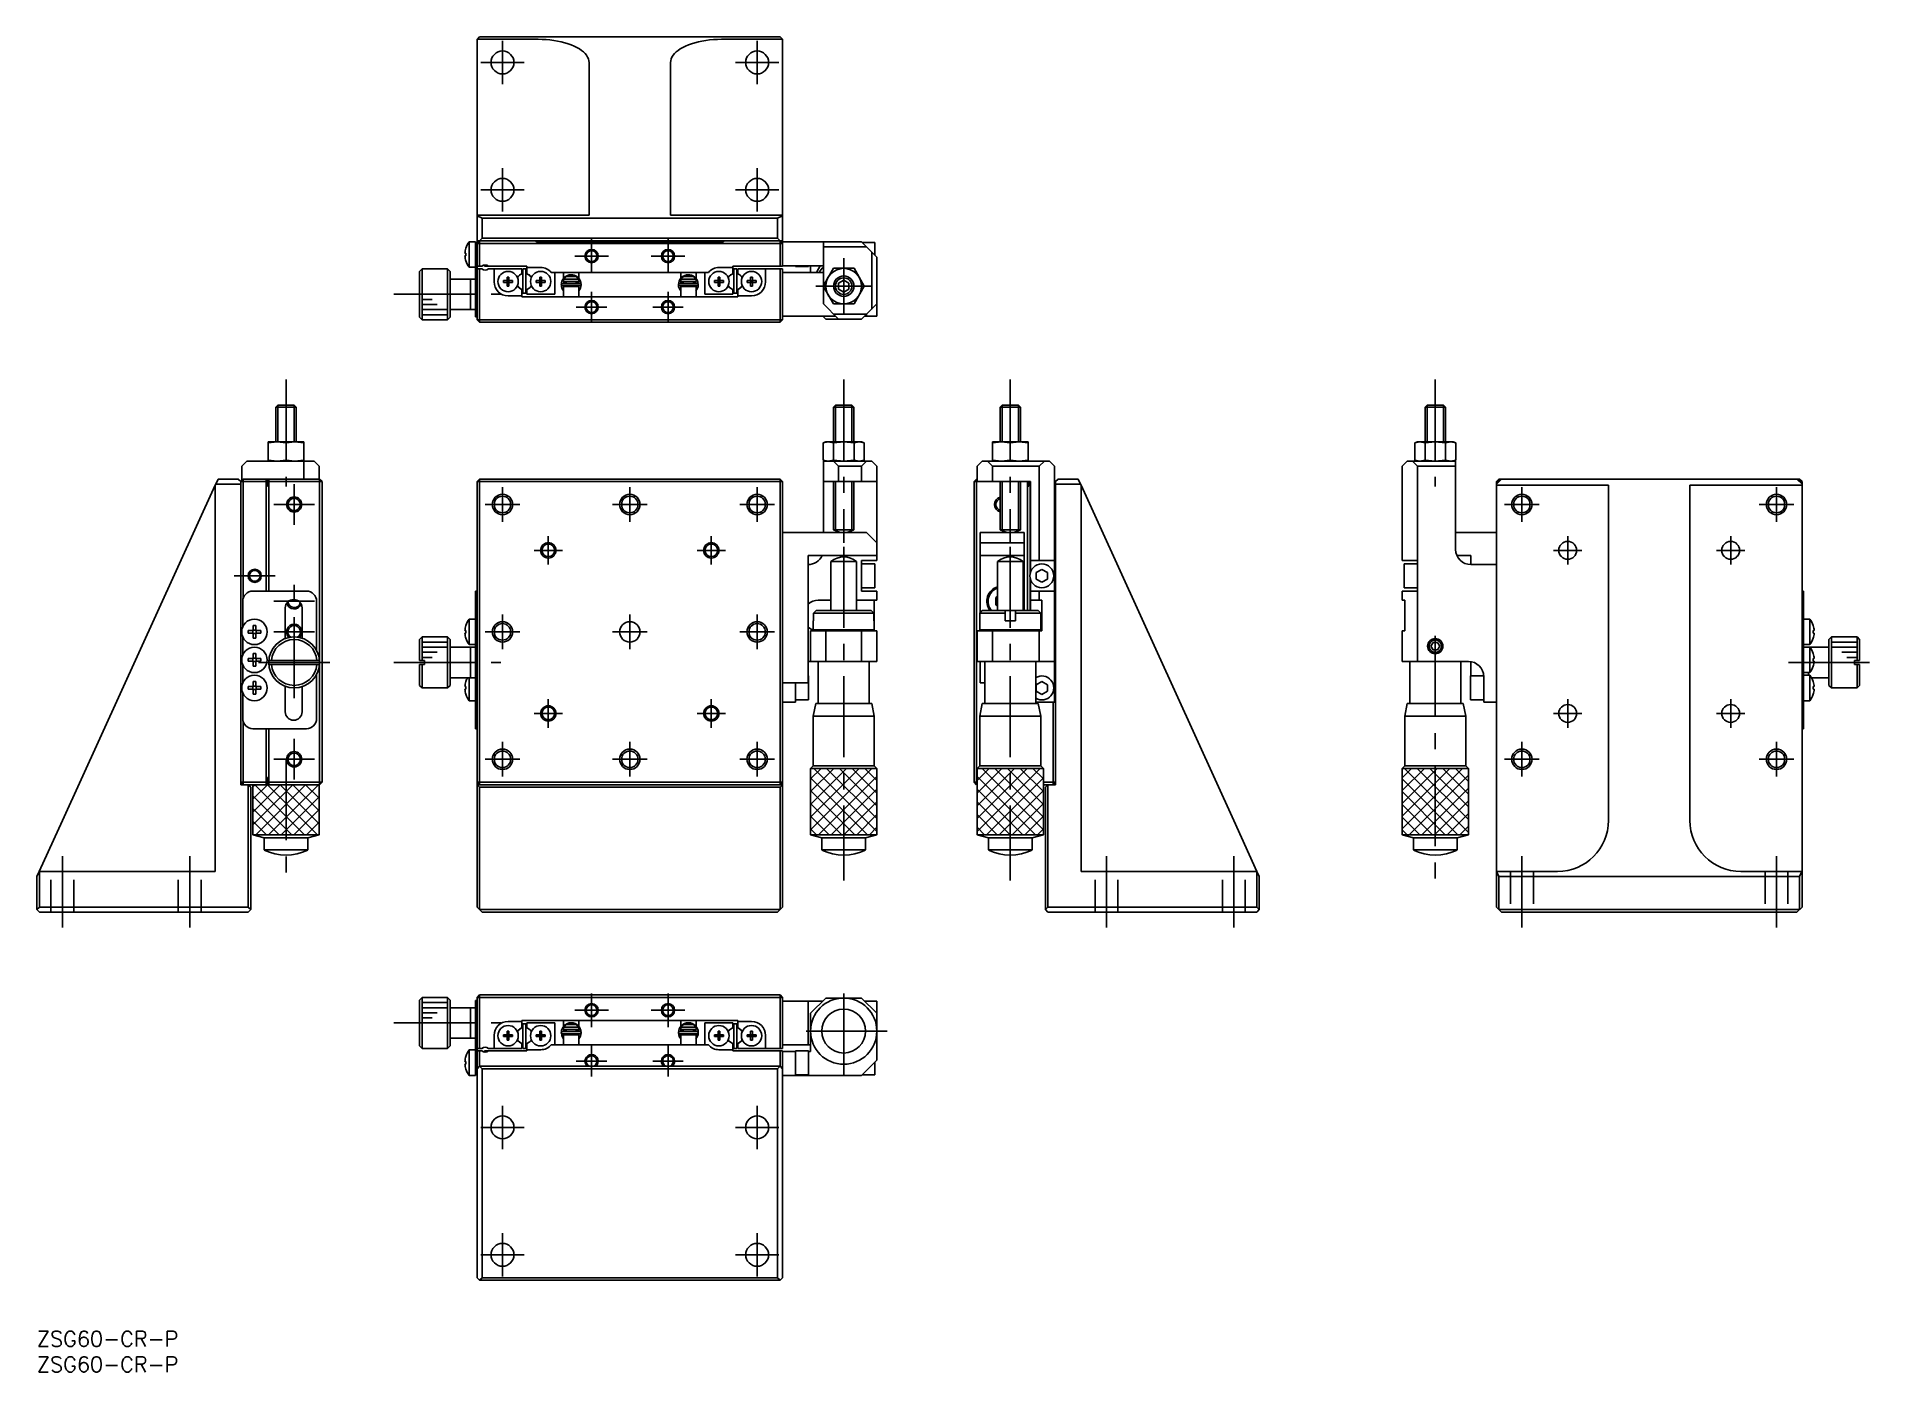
# Model space of a CAD drawing. Extents: x 0 to 363, y -8 to 254.
import ezdxf

# ---------------------------------------------------------------- set-up
doc = ezdxf.new("R2010")
doc.units = 0
doc.header["$LTSCALE"] = 0.5
doc.linetypes.add('CENTER', pattern=[50.8, 31.75, -6.35, 6.35, -6.35])
doc.linetypes.add('DASHED', pattern=[19.05, 12.7, -6.35])
for name, color, linetype in [('MSM_CENTER', 1, 'CENTER'), ('MSM_CONTINUOUS', 7, 'CONTINUOUS'), ('MSM_DASHED', 4, 'DASHED'), ('MSM_NARROW', 5, 'CONTINUOUS'), ('MSM_PART_NUMBER', 7, 'CONTINUOUS')]:
    doc.layers.add(name, color=color, linetype=linetype)
doc.styles.get("Standard").update_dxf_attribs({"font": 'txt.shx', "height": 3, "bigfont": 'bigfont.shx'})

# ---------------------------------------------------------------- blocks, each defined once
blk = doc.blocks.new('*U2')
at = {"layer": 'MSM_PART_NUMBER'}
blk.add_text('ZSG60-CR-P', height=3, dxfattribs=at).set_placement((0, -3))
blk = doc.blocks.new('*U3')
at = {"layer": 'MSM_PART_NUMBER'}
blk.add_text('ZSG60-CR-P', height=3, dxfattribs=at).set_placement((0, -8))

msp = doc.modelspace()

# ---------------------------------------------------------------- linework, layer by layer
at = {"layer": 'MSM_CENTER'}
for p, q in [((91.4, 244.75), (91.4, 253.25)), ((141.4, 244.75), (141.4, 253.25)), ((95.65, 249), (87.15, 249)), ((145.65, 249), (137.15, 249)), ((91.4, 219.75), (91.4, 228.25)), ((141.4, 219.75), (141.4, 228.25)), ((95.65, 224), (87.15, 224)), ((145.65, 224), (137.15, 224)), ((108.9, 207.7), (108.9, 214.3)), ((123.9, 207.7), (123.9, 214.3)), ((105.6, 211), (112.2, 211)), ((120.6, 211), (127.2, 211)), ((158.4, 199.6), (158.4, 210.6)), ((70.1, 203.5), (91.1, 203.5)), ((108.9, 204), (108.9, 198)), ((123.9, 204), (123.9, 198)), ((163.9, 205.1), (152.9, 205.1)), ((105.9, 201), (111.9, 201)), ((126.9, 201), (120.9, 201)), ((48.9, 186.75), (48.9, 165.75)), ((158.4, 186.75), (158.4, 154.75)), ((191.1, 186.75), (191.1, 154.75)), ((274.55, 186.75), (274.55, 165.75)), ((50.5, 166.25), (50.5, 158.25)), ((91.4, 158.85), (91.4, 165.65)), ((116.4, 158.85), (116.4, 165.65)), ((141.4, 158.85), (141.4, 165.65)), ((291.55, 158.85), (291.55, 165.65)), ((341.55, 158.85), (341.55, 165.65)), ((46.5, 162.25), (54.5, 162.25)), ((88, 162.25), (94.8, 162.25)), ((113, 162.25), (119.8, 162.25)), ((138, 162.25), (144.8, 162.25)), ((288.15, 162.25), (294.95, 162.25)), ((338.15, 162.25), (344.95, 162.25)), ((100.4, 150.45), (100.4, 156.05)), ((132.4, 150.45), (132.4, 156.05)), ((300.55, 150.45), (300.55, 156.05)), ((332.55, 150.45), (332.55, 156.05)), ((97.6, 153.25), (103.2, 153.25)), ((129.6, 153.25), (135.2, 153.25)), ((158.4, 153.95), (158.4, 88.45)), ((191.1, 153.95), (191.1, 88.45)), ((297.75, 153.25), (303.35, 153.25)), ((329.75, 153.25), (335.35, 153.25)), ((46.75, 148.25), (38.75, 148.25)), ((50.5, 124.25), (50.5, 147.25)), ((46.5, 143.25), (54.5, 143.25)), ((91.4, 133.85), (91.4, 140.65)), ((116.4, 133.85), (116.4, 140.65)), ((141.4, 133.85), (141.4, 140.65)), ((46.5, 137.25), (54.5, 137.25)), ((88, 137.25), (94.8, 137.25)), ((113, 137.25), (119.8, 137.25)), ((138, 137.25), (144.8, 137.25)), ((274.55, 136.45), (274.55, 88.45)), ((57.5, 131.25), (43.5, 131.25)), ((46.5, 131.25), (54.5, 131.25)), ((70.1, 131.25), (91.1, 131.25)), ((343.91, 131.25), (362.85, 131.25)), ((100.4, 118.45), (100.4, 124.05)), ((132.4, 118.45), (132.4, 124.05)), ((300.55, 118.45), (300.55, 124.05)), ((332.55, 118.45), (332.55, 124.05)), ((97.6, 121.25), (103.2, 121.25)), ((129.6, 121.25), (135.2, 121.25)), ((297.75, 121.25), (303.35, 121.25)), ((329.75, 121.25), (335.35, 121.25)), ((50.5, 116.25), (50.5, 108.25)), ((91.4, 108.85), (91.4, 115.65)), ((116.4, 108.85), (116.4, 115.65)), ((141.4, 108.85), (141.4, 115.65)), ((291.55, 108.85), (291.55, 115.65)), ((341.55, 108.85), (341.55, 115.65)), ((46.5, 112.25), (54.5, 112.25)), ((48.9, 112.25), (48.9, 88.45)), ((88, 112.25), (94.8, 112.25)), ((113, 112.25), (119.8, 112.25)), ((138, 112.25), (144.8, 112.25)), ((288.15, 112.25), (294.95, 112.25)), ((338.15, 112.25), (344.95, 112.25)), ((5, 79.25), (5, 93.25)), ((30, 79.25), (30, 93.25)), ((210, 79.25), (210, 93.25)), ((235, 79.25), (235, 93.25)), ((291.55, 93.25), (291.55, 79.25)), ((341.55, 93.25), (341.55, 79.25)), ((108.9, 59.7), (108.9, 66.3)), ((123.9, 59.7), (123.9, 66.3)), ((158.4, 50.4), (158.4, 67.4)), ((105.6, 63), (112.2, 63)), ((120.6, 63), (127.2, 63)), ((70.1, 60.5), (91.1, 60.5)), ((166.9, 58.9), (149.9, 58.9)), ((108.9, 56), (108.9, 50)), ((123.9, 56), (123.9, 50)), ((105.9, 53), (111.9, 53)), ((126.9, 53), (120.9, 53)), ((91.4, 35.75), (91.4, 44.25)), ((141.4, 35.75), (141.4, 44.25)), ((95.65, 40), (87.15, 40)), ((145.65, 40), (137.15, 40)), ((91.4, 10.75), (91.4, 19.25)), ((141.4, 10.75), (141.4, 19.25)), ((95.65, 15), (87.15, 15)), ((145.65, 15), (137.15, 15))]:
    msp.add_line(p, q, dxfattribs=at)
at = {"layer": 'MSM_CONTINUOUS'}
for p, q in [((86.4, 253.5), (86.9, 254)), ((145.9, 254), (86.9, 254)), ((145.9, 254), (146.36, 253.54)), ((86.4, 253.5), (86.4, 198.5)), ((98.4, 253.54), (86.44, 253.54)), ((99.18, 253.53), (98.4, 253.54)), ((99.96, 253.49), (99.18, 253.53)), ((100.73, 253.42), (99.96, 253.49)), ((101.49, 253.32), (100.73, 253.42)), ((102.23, 253.2), (101.49, 253.32)), ((102.94, 253.05), (102.23, 253.2)), ((103.62, 252.87), (102.94, 253.05)), ((104.28, 252.67), (103.62, 252.87)), ((104.89, 252.45), (104.28, 252.67)), ((105.47, 252.21), (104.89, 252.45)), ((106, 251.95), (105.47, 252.21)), ((106.49, 251.67), (106, 251.95)), ((106.93, 251.37), (106.49, 251.67)), ((107.31, 251.06), (106.93, 251.37)), ((107.64, 250.73), (107.31, 251.06)), ((107.91, 250.4), (107.64, 250.73)), ((108.12, 250.05), (107.91, 250.4)), ((124.89, 250.4), (124.68, 250.05)), ((125.16, 250.73), (124.89, 250.4)), ((125.49, 251.06), (125.16, 250.73)), ((125.87, 251.37), (125.49, 251.06)), ((126.31, 251.67), (125.87, 251.37)), ((126.8, 251.95), (126.31, 251.67)), ((127.33, 252.21), (126.8, 251.95)), ((127.91, 252.45), (127.33, 252.21)), ((128.52, 252.67), (127.91, 252.45)), ((129.18, 252.87), (128.52, 252.67)), ((129.86, 253.05), (129.18, 252.87)), ((130.57, 253.2), (129.86, 253.05)), ((131.31, 253.32), (130.57, 253.2)), ((132.07, 253.42), (131.31, 253.32)), ((132.84, 253.49), (132.07, 253.42)), ((133.62, 253.53), (132.84, 253.49)), ((134.4, 253.54), (133.62, 253.53)), ((146.36, 253.54), (134.4, 253.54)), ((146.36, 253.54), (146.4, 253.5)), ((146.4, 209), (146.4, 253.5)), ((108.28, 249.7), (108.12, 250.05)), ((108.37, 249.34), (108.28, 249.7)), ((108.4, 248.99), (108.37, 249.34)), ((108.4, 219), (108.4, 248.99)), ((124.43, 249.34), (124.4, 248.99)), ((124.4, 248.99), (124.4, 219)), ((124.52, 249.7), (124.43, 249.34)), ((124.68, 250.05), (124.52, 249.7)), ((86.4, 219), (108.4, 219)), ((87.4, 218.45), (86.4, 218.91)), ((87.4, 218.45), (145.4, 218.45)), ((87.4, 214.5), (87.4, 218.45)), ((124.4, 219), (146.4, 219)), ((146.4, 218.91), (145.4, 218.45)), ((145.4, 218.45), (145.4, 214.5)), ((86.4, 213.5), (87.4, 214.5)), ((145.4, 214.5), (87.4, 214.5)), ((146.4, 213.5), (145.4, 214.5)), ((84.21, 211.56), (84.02, 211.56)), ((84.02, 211.04), (84.21, 211.04)), ((84.21, 212.55), (84.2, 212.55)), ((84.21, 211.04), (84.21, 211.56)), ((84.88, 213.8), (84.88, 208.8)), ((84.88, 213.8), (86.1, 213.8)), ((86.1, 213.8), (86.1, 199.1)), ((86.4, 213.6), (86.1, 213.6)), ((86.4, 214), (146.4, 214)), ((146.4, 213.5), (86.4, 213.5)), ((86.9, 209), (86.9, 214)), ((97.9, 214), (98.25, 213.65)), ((98.25, 213.65), (134.55, 213.65)), ((134.55, 213.65), (134.9, 214)), ((145.9, 214), (145.9, 209)), ((161.9, 213.8), (146.4, 213.8)), ((154.4, 205.17), (154.4, 213.8)), ((154.4, 212.8), (162.9, 212.8)), ((161.9, 213.8), (164.9, 210.8)), ((162.05, 213.65), (164.5, 213.65)), ((163.9, 211.8), (163.9, 200.6)), ((164.5, 213.65), (164.5, 211.2)), ((164.9, 199.2), (164.9, 210.8)), ((75.6, 208.48), (75.1, 207.98)), ((75.1, 207.98), (75.1, 199.02)), ((75.6, 198.52), (75.6, 208.48)), ((76.1, 208.48), (75.6, 208.48)), ((76.1, 208.5), (76.1, 208.48)), ((76.1, 208.5), (80.6, 208.5)), ((80.6, 208.5), (80.6, 198.5)), ((80.6, 208.5), (81.1, 208)), ((81.1, 199), (81.1, 208)), ((84.2, 210.05), (84.21, 210.05)), ((86.1, 208.8), (84.88, 208.8)), ((87.34, 209), (86.4, 209)), ((87.34, 208.5), (86.4, 208.5)), ((86.9, 198), (86.9, 208.5)), ((87.9, 209), (87.9, 209.24)), ((88.66, 209), (87.9, 209)), ((96.2, 209), (88.66, 209)), ((88.66, 208.5), (95.2, 208.5)), ((89.75, 208.5), (89.75, 205.95)), ((92.68, 206.89), (92.32, 206.89)), ((92.32, 206.89), (92.32, 206.18)), ((92.68, 206.18), (92.68, 206.89)), ((95.2, 207.55), (94.94, 207.4)), ((95.2, 208.5), (95.2, 207.55)), ((95.4, 203.7), (95.4, 208.5)), ((95.4, 208.5), (96, 208.5)), ((96, 208.5), (96, 203.7)), ((96.2, 209), (96.2, 207.55)), ((98.9, 208.75), (96.2, 208.75)), ((96.46, 207.4), (96.2, 207.55)), ((99.08, 206.89), (98.72, 206.89)), ((98.72, 206.89), (98.72, 206.18)), ((99.08, 206.18), (99.08, 206.89)), ((131.82, 207.8), (100.98, 207.8)), ((101.7, 207.8), (101.7, 203.5)), ((103.4, 206.64), (103.4, 207.8)), ((103.98, 207), (103.45, 206.5)), ((105.82, 207), (103.98, 207)), ((106.35, 206.5), (105.82, 207)), ((106.4, 207.8), (106.4, 206.64)), ((126.4, 206.64), (126.4, 207.8)), ((126.98, 207), (126.45, 206.5)), ((128.82, 207), (126.98, 207)), ((129.35, 206.5), (128.82, 207)), ((129.4, 207.8), (129.4, 206.64)), ((131.1, 207.8), (131.1, 203.5)), ((133.72, 206.89), (133.72, 206.18)), ((134.08, 206.89), (133.72, 206.89)), ((136.6, 208.75), (133.9, 208.75)), ((134.08, 206.18), (134.08, 206.89)), ((136.34, 207.4), (136.6, 207.55)), ((146.4, 209), (136.6, 209)), ((136.6, 209), (136.6, 207.55)), ((136.8, 203.7), (136.8, 208.5)), ((136.8, 208.5), (137.4, 208.5)), ((137.4, 208.5), (137.4, 203.7)), ((137.6, 207.55), (137.6, 208.5)), ((146.4, 208.5), (137.6, 208.5)), ((137.6, 207.55), (137.86, 207.4)), ((140.12, 206.89), (140.12, 206.18)), ((140.48, 206.89), (140.12, 206.89)), ((140.48, 206.18), (140.48, 206.89)), ((143.05, 205.95), (143.05, 208.5)), ((145.9, 198), (145.9, 208.5)), ((146.4, 209.1), (154.4, 209.1)), ((146.4, 198.5), (146.4, 208.5)), ((146.4, 207.8), (154.4, 207.8)), ((148.9, 208.95), (148.9, 209.1)), ((151.5, 208.95), (148.9, 208.95)), ((151.5, 209.1), (151.5, 208.95)), ((151.9, 207.8), (151.9, 209.1)), ((156.38, 208.6), (154.36, 205.1)), ((154.4, 205.17), (155.37, 206.85)), ((156.38, 208.6), (160.42, 208.6)), ((162.44, 205.1), (160.42, 208.6)), ((81.1, 206.5), (86.1, 206.5)), ((85.1, 206.5), (85.1, 200.5)), ((91.61, 206.18), (91.61, 205.82)), ((92.32, 206.18), (91.61, 206.18)), ((91.61, 205.82), (92.32, 205.82)), ((92.33, 206.17), (92.32, 206.18)), ((92.33, 205.83), (92.32, 205.82)), ((92.32, 205.82), (92.32, 205.11)), ((92.32, 205.11), (92.68, 205.11)), ((92.67, 206.17), (92.33, 206.17)), ((92.33, 206.17), (92.33, 205.83)), ((92.33, 205.83), (92.67, 205.83)), ((92.5, 203.2), (95.2, 203.2)), ((92.67, 206.17), (92.68, 206.18)), ((92.67, 205.83), (92.67, 206.17)), ((92.67, 205.83), (92.68, 205.82)), ((93.39, 206.18), (92.68, 206.18)), ((92.68, 205.11), (92.68, 205.82)), ((92.68, 205.82), (93.39, 205.82)), ((93.39, 205.82), (93.39, 206.18)), ((94.94, 204.6), (95.2, 204.45)), ((95.2, 203), (95.2, 204.45)), ((95.4, 203.7), (96, 203.7)), ((96.2, 204.45), (96.46, 204.6)), ((96.2, 204.45), (96.2, 203.5)), ((96.2, 203.5), (101.7, 203.5)), ((98.01, 206.18), (98.01, 205.82)), ((98.72, 206.18), (98.01, 206.18)), ((98.01, 205.82), (98.72, 205.82)), ((98.73, 206.17), (98.72, 206.18)), ((98.73, 205.83), (98.72, 205.82)), ((98.72, 205.82), (98.72, 205.11)), ((98.72, 205.11), (99.08, 205.11)), ((98.73, 206.17), (98.73, 205.83)), ((99.07, 206.17), (98.73, 206.17)), ((98.73, 205.83), (99.07, 205.83)), ((99.07, 206.17), (99.08, 206.18)), ((99.07, 205.83), (99.07, 206.17)), ((99.07, 205.83), (99.08, 205.82)), ((99.79, 206.18), (99.08, 206.18)), ((99.08, 205.82), (99.79, 205.82)), ((99.08, 205.11), (99.08, 205.82)), ((99.79, 205.82), (99.79, 206.18)), ((103.09, 206.11), (103.11, 206.16)), ((103.12, 206.17), (103.12, 206.17)), ((103.15, 205.59), (106.65, 205.59)), ((106.65, 205.2), (103.15, 205.2)), ((103.46, 206), (103.36, 205.59)), ((103.36, 205.2), (103.4, 205)), ((103.4, 206.5), (106.4, 206.5)), ((103.4, 206), (103.4, 206.5)), ((106.4, 206), (103.4, 206)), ((103.4, 205), (106.4, 205)), ((103.4, 203), (103.4, 205)), ((103.4, 205), (103.4, 204.99)), ((103.46, 205.97), (103.45, 205.95)), ((103.45, 205.95), (103.45, 205.94)), ((103.45, 205.94), (103.45, 205.92)), ((103.45, 205.92), (103.45, 205.91)), ((103.45, 205.91), (103.45, 205.89)), ((103.45, 205.89), (103.45, 205.88)), ((103.45, 205.88), (103.45, 205.86)), ((103.45, 205.86), (103.45, 205.85)), ((103.45, 205.85), (103.45, 205.83)), ((103.45, 205.83), (103.46, 205.82)), ((103.47, 206.01), (103.46, 206)), ((103.46, 206), (103.46, 205.98)), ((103.46, 205.98), (103.46, 205.97)), ((103.46, 205.82), (103.46, 205.8)), ((103.9, 205.8), (103.46, 205.8)), ((103.46, 205.8), (103.47, 205.79)), ((103.47, 205.79), (103.47, 205.78)), ((103.47, 205.78), (103.48, 205.76)), ((103.48, 205.76), (103.48, 205.75)), ((103.48, 205.75), (103.49, 205.74)), ((103.49, 205.74), (103.5, 205.72)), ((103.5, 205.72), (103.51, 205.71)), ((103.51, 205.71), (103.52, 205.7)), ((103.52, 205.7), (103.53, 205.69)), ((103.53, 205.69), (103.54, 205.68)), ((103.54, 205.68), (103.55, 205.67)), ((103.55, 205.67), (103.56, 205.66)), ((103.56, 205.66), (103.58, 205.65)), ((103.58, 205.65), (103.59, 205.64)), ((103.59, 205.64), (103.6, 205.63)), ((103.6, 205.63), (103.61, 205.63)), ((103.61, 205.63), (103.63, 205.62)), ((103.63, 205.62), (103.64, 205.62)), ((103.64, 205.62), (103.66, 205.61)), ((103.66, 205.61), (103.67, 205.61)), ((103.67, 205.61), (103.69, 205.6)), ((103.69, 205.6), (103.7, 205.6)), ((103.7, 205.6), (103.71, 205.6)), ((103.71, 205.6), (103.73, 205.6)), ((103.73, 205.6), (103.74, 205.59)), ((103.74, 205.59), (103.75, 205.59)), ((103.9, 205.59), (103.9, 206)), ((103.9, 205), (103.9, 205.2)), ((105.9, 206), (105.9, 205.59)), ((106.34, 205.8), (105.9, 205.8)), ((105.9, 205.2), (105.9, 205)), ((106.05, 205.59), (106.06, 205.6)), ((106.06, 205.6), (106.08, 205.6)), ((106.08, 205.6), (106.09, 205.6)), ((106.09, 205.6), (106.11, 205.6)), ((106.11, 205.6), (106.12, 205.6)), ((106.12, 205.6), (106.14, 205.61)), ((106.14, 205.61), (106.15, 205.61)), ((106.15, 205.61), (106.16, 205.62)), ((106.16, 205.62), (106.18, 205.62)), ((106.18, 205.62), (106.19, 205.63)), ((106.19, 205.63), (106.21, 205.64)), ((106.21, 205.64), (106.22, 205.65)), ((106.22, 205.65), (106.23, 205.65)), ((106.23, 205.65), (106.24, 205.66)), ((106.24, 205.66), (106.25, 205.67)), ((106.25, 205.67), (106.26, 205.68)), ((106.26, 205.68), (106.27, 205.69)), ((106.27, 205.69), (106.28, 205.71)), ((106.28, 205.71), (106.29, 205.72)), ((106.29, 205.72), (106.3, 205.73)), ((106.3, 205.73), (106.31, 205.74)), ((106.31, 205.74), (106.32, 205.76)), ((106.32, 205.76), (106.33, 205.77)), ((106.33, 206), (106.33, 206.01)), ((106.34, 205.99), (106.33, 206)), ((106.33, 205.78), (106.34, 205.8)), ((106.33, 205.77), (106.33, 205.78)), ((106.34, 205.97), (106.34, 205.99)), ((106.35, 205.96), (106.34, 205.97)), ((106.34, 205.81), (106.35, 205.83)), ((106.34, 205.8), (106.34, 205.81)), ((106.35, 205.94), (106.35, 205.96)), ((106.35, 205.93), (106.35, 205.94)), ((106.35, 205.92), (106.35, 205.93)), ((106.35, 205.9), (106.35, 205.92)), ((106.35, 205.88), (106.35, 205.9)), ((106.35, 205.87), (106.35, 205.88)), ((106.35, 205.85), (106.35, 205.87)), ((106.35, 205.84), (106.35, 205.85)), ((106.35, 205.83), (106.35, 205.84)), ((106.4, 206.5), (106.4, 206)), ((106.46, 206.11), (106.4, 206.08)), ((106.4, 206.06), (106.41, 206.07)), ((106.4, 205), (106.44, 205.2)), ((106.4, 205), (106.4, 203)), ((106.4, 204.99), (106.4, 205)), ((106.41, 206.07), (106.42, 206.08)), ((106.42, 206.08), (106.44, 206.08)), ((106.44, 206.08), (106.45, 206.09)), ((106.45, 206.09), (106.47, 206.1)), ((106.68, 206.17), (106.46, 206.11)), ((106.47, 206.1), (106.48, 206.1)), ((106.48, 206.1), (106.49, 206.11)), ((106.49, 206.11), (106.51, 206.12)), ((106.51, 206.12), (106.52, 206.12)), ((106.52, 206.12), (106.54, 206.13)), ((106.54, 206.13), (106.55, 206.13)), ((106.55, 206.13), (106.57, 206.14)), ((106.57, 206.14), (106.58, 206.14)), ((106.58, 206.14), (106.59, 206.15)), ((106.59, 206.15), (106.61, 206.15)), ((106.61, 206.15), (106.62, 206.16)), ((106.62, 206.16), (106.63, 206.16)), ((106.63, 206.16), (106.64, 206.16)), ((106.64, 206.16), (106.65, 206.16)), ((106.65, 206.16), (106.66, 206.17)), ((106.66, 206.17), (106.67, 206.17)), ((106.67, 206.19), (106.68, 206.17)), ((106.67, 206.17), (106.67, 206.17)), ((106.67, 206.17), (106.68, 206.17)), ((106.68, 205.6), (106.67, 205.59)), ((106.68, 206.17), (106.68, 206.17)), ((106.68, 206.17), (106.69, 206.17)), ((106.68, 206.17), (106.68, 206.17)), ((106.69, 205.63), (106.68, 205.6)), ((106.69, 206.17), (106.69, 206.16)), ((106.69, 206.16), (106.7, 206.13)), ((106.7, 205.66), (106.69, 205.63)), ((106.7, 206.13), (106.71, 206.1)), ((106.71, 205.7), (106.7, 205.66)), ((106.71, 206.12), (106.84, 205.43)), ((106.71, 206.1), (106.72, 206.07)), ((106.72, 205.73), (106.71, 205.7)), ((106.72, 206.07), (106.73, 206.04)), ((106.73, 205.76), (106.72, 205.73)), ((106.73, 206.04), (106.74, 206)), ((106.74, 205.8), (106.73, 205.76)), ((106.74, 206), (106.74, 205.97)), ((106.74, 205.97), (106.74, 205.93)), ((106.74, 205.93), (106.74, 205.9)), ((106.74, 205.9), (106.74, 205.87)), ((106.74, 205.87), (106.74, 205.83)), ((106.74, 205.83), (106.74, 205.8)), ((126.09, 206.11), (126.11, 206.16)), ((126.12, 206.17), (126.12, 206.17)), ((126.15, 205.59), (129.65, 205.59)), ((129.65, 205.2), (126.15, 205.2)), ((126.46, 206), (126.36, 205.59)), ((126.36, 205.2), (126.4, 205)), ((126.4, 206.5), (129.4, 206.5)), ((126.4, 206), (126.4, 206.5)), ((129.4, 206), (126.4, 206)), ((126.4, 205), (129.4, 205)), ((126.4, 203), (126.4, 205)), ((126.4, 205), (126.4, 204.99)), ((126.46, 205.97), (126.45, 205.95)), ((126.45, 205.95), (126.45, 205.94)), ((126.45, 205.94), (126.45, 205.92)), ((126.45, 205.92), (126.45, 205.91)), ((126.45, 205.91), (126.45, 205.89)), ((126.45, 205.89), (126.45, 205.88)), ((126.45, 205.88), (126.45, 205.86)), ((126.45, 205.86), (126.45, 205.85)), ((126.45, 205.85), (126.45, 205.83)), ((126.45, 205.83), (126.46, 205.82)), ((126.47, 206.01), (126.46, 206)), ((126.46, 206), (126.46, 205.98)), ((126.46, 205.98), (126.46, 205.97)), ((126.46, 205.82), (126.46, 205.8)), ((126.9, 205.8), (126.46, 205.8)), ((126.46, 205.8), (126.47, 205.79)), ((126.47, 205.79), (126.47, 205.78)), ((126.47, 205.78), (126.48, 205.76)), ((126.48, 205.76), (126.48, 205.75)), ((126.48, 205.75), (126.49, 205.74)), ((126.49, 205.74), (126.5, 205.72)), ((126.5, 205.72), (126.51, 205.71)), ((126.51, 205.71), (126.52, 205.7)), ((126.52, 205.7), (126.53, 205.69)), ((126.53, 205.69), (126.54, 205.68)), ((126.54, 205.68), (126.55, 205.67)), ((126.55, 205.67), (126.56, 205.66)), ((126.56, 205.66), (126.58, 205.65)), ((126.58, 205.65), (126.59, 205.64)), ((126.59, 205.64), (126.6, 205.63)), ((126.6, 205.63), (126.61, 205.63)), ((126.61, 205.63), (126.63, 205.62)), ((126.63, 205.62), (126.64, 205.62)), ((126.64, 205.62), (126.66, 205.61)), ((126.66, 205.61), (126.67, 205.61)), ((126.67, 205.61), (126.69, 205.6)), ((126.69, 205.6), (126.7, 205.6)), ((126.7, 205.6), (126.71, 205.6)), ((126.71, 205.6), (126.73, 205.6)), ((126.73, 205.6), (126.74, 205.59)), ((126.74, 205.59), (126.75, 205.59)), ((126.9, 205.59), (126.9, 206)), ((126.9, 205), (126.9, 205.2)), ((128.9, 206), (128.9, 205.59)), ((129.34, 205.8), (128.9, 205.8)), ((128.9, 205.2), (128.9, 205)), ((129.05, 205.59), (129.06, 205.6)), ((129.06, 205.6), (129.08, 205.6)), ((129.08, 205.6), (129.09, 205.6)), ((129.09, 205.6), (129.11, 205.6)), ((129.11, 205.6), (129.12, 205.6)), ((129.12, 205.6), (129.14, 205.61)), ((129.14, 205.61), (129.15, 205.61)), ((129.15, 205.61), (129.16, 205.62)), ((129.16, 205.62), (129.18, 205.62)), ((129.18, 205.62), (129.19, 205.63)), ((129.19, 205.63), (129.21, 205.64)), ((129.21, 205.64), (129.22, 205.65)), ((129.22, 205.65), (129.23, 205.65)), ((129.23, 205.65), (129.24, 205.66)), ((129.24, 205.66), (129.25, 205.67)), ((129.25, 205.67), (129.26, 205.68)), ((129.26, 205.68), (129.27, 205.69)), ((129.27, 205.69), (129.28, 205.71)), ((129.28, 205.71), (129.29, 205.72)), ((129.29, 205.72), (129.3, 205.73)), ((129.3, 205.73), (129.31, 205.74)), ((129.31, 205.74), (129.32, 205.76)), ((129.32, 205.76), (129.33, 205.77)), ((129.33, 206), (129.33, 206.01)), ((129.34, 205.99), (129.33, 206)), ((129.33, 205.78), (129.34, 205.8)), ((129.33, 205.77), (129.33, 205.78)), ((129.34, 205.97), (129.34, 205.99)), ((129.35, 205.96), (129.34, 205.97)), ((129.34, 205.81), (129.35, 205.83)), ((129.34, 205.8), (129.34, 205.81)), ((129.35, 205.94), (129.35, 205.96)), ((129.35, 205.93), (129.35, 205.94)), ((129.35, 205.92), (129.35, 205.93)), ((129.35, 205.9), (129.35, 205.92)), ((129.35, 205.88), (129.35, 205.9)), ((129.35, 205.87), (129.35, 205.88)), ((129.35, 205.85), (129.35, 205.87)), ((129.35, 205.84), (129.35, 205.85)), ((129.35, 205.83), (129.35, 205.84)), ((129.4, 206.5), (129.4, 206)), ((129.46, 206.11), (129.4, 206.08)), ((129.4, 206.06), (129.41, 206.07)), ((129.4, 205), (129.44, 205.2)), ((129.4, 205), (129.4, 203)), ((129.4, 204.99), (129.4, 205)), ((129.41, 206.07), (129.42, 206.08)), ((129.42, 206.08), (129.44, 206.08)), ((129.44, 206.08), (129.45, 206.09)), ((129.45, 206.09), (129.47, 206.1)), ((129.68, 206.17), (129.46, 206.11)), ((129.47, 206.1), (129.48, 206.1)), ((129.48, 206.1), (129.49, 206.11)), ((129.49, 206.11), (129.51, 206.12)), ((129.51, 206.12), (129.52, 206.12)), ((129.52, 206.12), (129.54, 206.13)), ((129.54, 206.13), (129.55, 206.13)), ((129.55, 206.13), (129.57, 206.14)), ((129.57, 206.14), (129.58, 206.14)), ((129.58, 206.14), (129.59, 206.15)), ((129.59, 206.15), (129.61, 206.15)), ((129.61, 206.15), (129.62, 206.16)), ((129.62, 206.16), (129.63, 206.16)), ((129.63, 206.16), (129.64, 206.16)), ((129.64, 206.16), (129.65, 206.16)), ((129.65, 206.16), (129.66, 206.17)), ((129.66, 206.17), (129.67, 206.17)), ((129.67, 206.19), (129.69, 206.17)), ((129.67, 206.17), (129.67, 206.17)), ((129.67, 206.17), (129.68, 206.17)), ((129.68, 205.6), (129.67, 205.59)), ((129.68, 206.17), (129.68, 206.17)), ((129.68, 206.17), (129.69, 206.17)), ((129.68, 206.17), (129.68, 206.17)), ((129.69, 205.63), (129.68, 205.6)), ((129.69, 206.17), (129.69, 206.16)), ((129.69, 206.16), (129.7, 206.13)), ((129.7, 205.66), (129.69, 205.63)), ((129.7, 206.13), (129.71, 206.1)), ((129.71, 205.7), (129.7, 205.66)), ((129.71, 206.12), (129.84, 205.43)), ((129.71, 206.1), (129.72, 206.07)), ((129.72, 205.73), (129.71, 205.7)), ((129.72, 206.07), (129.73, 206.04)), ((129.73, 205.76), (129.72, 205.73)), ((129.73, 206.04), (129.74, 206)), ((129.74, 205.8), (129.73, 205.76)), ((129.74, 206), (129.74, 205.97)), ((129.74, 205.97), (129.74, 205.93)), ((129.74, 205.93), (129.74, 205.9)), ((129.74, 205.9), (129.74, 205.87)), ((129.74, 205.87), (129.74, 205.83)), ((129.74, 205.83), (129.74, 205.8)), ((131.1, 203.5), (136.6, 203.5)), ((133.01, 206.18), (133.01, 205.82)), ((133.72, 206.18), (133.01, 206.18)), ((133.01, 205.82), (133.72, 205.82)), ((133.73, 206.17), (133.72, 206.18)), ((133.73, 205.83), (133.72, 205.82)), ((133.72, 205.82), (133.72, 205.11)), ((133.72, 205.11), (134.08, 205.11)), ((133.73, 206.17), (133.73, 205.83)), ((134.07, 206.17), (133.73, 206.17)), ((133.73, 205.83), (134.07, 205.83)), ((134.07, 206.17), (134.08, 206.18)), ((134.07, 205.83), (134.07, 206.17)), ((134.07, 205.83), (134.08, 205.82)), ((134.79, 206.18), (134.08, 206.18)), ((134.08, 205.82), (134.79, 205.82)), ((134.08, 205.11), (134.08, 205.82)), ((134.79, 205.82), (134.79, 206.18)), ((136.6, 204.45), (136.34, 204.6)), ((136.6, 204.45), (136.6, 203.5)), ((136.8, 203.7), (137.4, 203.7)), ((137.86, 204.6), (137.6, 204.45)), ((137.6, 203), (137.6, 204.45)), ((137.6, 203.2), (140.3, 203.2)), ((139.41, 206.18), (139.41, 205.82)), ((140.12, 206.18), (139.41, 206.18)), ((139.41, 205.82), (140.12, 205.82)), ((140.13, 206.17), (140.12, 206.18)), ((140.13, 205.83), (140.12, 205.82)), ((140.12, 205.82), (140.12, 205.11)), ((140.12, 205.11), (140.48, 205.11)), ((140.13, 206.17), (140.13, 205.83)), ((140.47, 206.17), (140.13, 206.17)), ((140.13, 205.83), (140.47, 205.83)), ((140.47, 206.17), (140.48, 206.18)), ((140.47, 205.83), (140.47, 206.17)), ((140.47, 205.83), (140.48, 205.82)), ((141.19, 206.18), (140.48, 206.18)), ((140.48, 205.82), (141.19, 205.82)), ((140.48, 205.11), (140.48, 205.82)), ((141.19, 205.82), (141.19, 206.18)), ((154.36, 205.1), (154.4, 205.17)), ((154.36, 205.1), (156.38, 201.6)), ((154.4, 201.6), (154.4, 205.03)), ((157.4, 205.68), (158.4, 206.25)), ((157.4, 204.52), (157.4, 205.68)), ((158.4, 203.95), (157.4, 204.52)), ((158.4, 206.25), (159.4, 205.68)), ((159.4, 204.52), (158.4, 203.95)), ((159.4, 205.68), (159.4, 204.52)), ((160.42, 201.6), (162.44, 205.1)), ((86.1, 200.5), (81.1, 200.5)), ((95.2, 203), (137.6, 203)), ((157.4, 198.6), (154.4, 201.6)), ((156.38, 201.6), (160.42, 201.6)), ((162.9, 199.6), (156.4, 199.6)), ((164.9, 201.6), (161.9, 198.6)), ((162.9, 199.6), (162.9, 199.2)), ((75.1, 199.02), (75.6, 198.52)), ((75.6, 198.52), (76.1, 198.52)), ((76.1, 198.52), (76.1, 198.5)), ((80.6, 198.5), (76.1, 198.5)), ((81.1, 199), (80.6, 198.5)), ((86.1, 199.1), (86.4, 199.1)), ((86.4, 198.5), (146.4, 198.5)), ((86.9, 198), (86.4, 198.5)), ((86.9, 198), (145.9, 198)), ((145.9, 198), (146.4, 198.5)), ((146.4, 199.2), (156.8, 199.2)), ((154.9, 198.6), (154.3, 199.2)), ((154.9, 198.6), (161.9, 198.6)), ((162.5, 199.2), (164.9, 199.2)), ((46.9, 181.37), (47.28, 181.75)), ((47.28, 181.75), (50.52, 181.75)), ((50.9, 181.37), (50.52, 181.75)), ((156.4, 181.37), (156.78, 181.75)), ((156.78, 181.75), (160.02, 181.75)), ((160.4, 181.37), (160.02, 181.75)), ((189.1, 181.37), (189.48, 181.75)), ((189.48, 181.75), (192.72, 181.75)), ((193.1, 181.37), (192.72, 181.75)), ((272.55, 181.37), (272.93, 181.75)), ((272.93, 181.75), (276.17, 181.75)), ((276.55, 181.37), (276.17, 181.75)), ((50.9, 181.37), (46.9, 181.37)), ((46.9, 174.55), (46.9, 181.37)), ((50.9, 174.55), (50.9, 181.37)), ((160.4, 181.37), (156.4, 181.37)), ((156.4, 174.55), (156.4, 181.37)), ((160.4, 174.55), (160.4, 181.37)), ((193.1, 181.37), (189.1, 181.37)), ((189.1, 174.55), (189.1, 181.37)), ((193.1, 174.55), (193.1, 181.37)), ((276.55, 181.37), (272.55, 181.37)), ((272.55, 174.55), (272.55, 181.37)), ((276.55, 174.55), (276.55, 181.37)), ((45.4, 174.35), (47.15, 174.55)), ((52.4, 174.55), (45.4, 174.55)), ((45.4, 174.55), (45.4, 170.75)), ((47.15, 174.55), (48.9, 174.35)), ((48.9, 174.35), (50.65, 174.55)), ((48.9, 170.95), (48.9, 174.35)), ((50.65, 174.55), (52.4, 174.35)), ((52.4, 174.55), (52.4, 167.25)), ((154.36, 174.35), (155.37, 174.55)), ((154.36, 174.35), (154.9, 174.55)), ((154.36, 170.95), (154.36, 174.35)), ((161.9, 174.55), (154.9, 174.55)), ((155.37, 174.55), (156.38, 174.35)), ((156.38, 174.35), (158.4, 174.55)), ((156.38, 170.95), (156.38, 174.35)), ((158.4, 174.55), (160.42, 174.35)), ((160.42, 174.35), (161.43, 174.55)), ((160.42, 170.95), (160.42, 174.35)), ((161.43, 174.55), (162.44, 174.35)), ((161.9, 174.55), (162.44, 174.35)), ((162.44, 170.95), (162.44, 174.35)), ((187.6, 174.35), (189.35, 174.55)), ((194.6, 174.55), (187.6, 174.55)), ((187.6, 174.55), (187.6, 170.75)), ((189.35, 174.55), (191.1, 174.35)), ((191.1, 174.35), (192.85, 174.55)), ((191.1, 170.95), (191.1, 174.35)), ((192.85, 174.55), (194.6, 174.35)), ((194.6, 170.75), (194.6, 174.55)), ((270.51, 174.35), (271.52, 174.55)), ((270.51, 174.35), (271.05, 174.55)), ((270.51, 170.95), (270.51, 174.35)), ((278.05, 174.55), (271.05, 174.55)), ((271.52, 174.55), (272.53, 174.35)), ((272.53, 174.35), (274.55, 174.55)), ((272.53, 170.95), (272.53, 174.35)), ((274.55, 174.55), (276.57, 174.35)), ((276.57, 174.35), (277.58, 174.55)), ((276.57, 174.35), (276.57, 170.95)), ((277.58, 174.55), (278.6, 174.35)), ((278.05, 174.55), (278.6, 174.35)), ((278.6, 170.95), (278.6, 174.35)), ((40.2, 169.75), (41.2, 170.75)), ((54.4, 170.75), (41.2, 170.75)), ((47.15, 170.75), (45.4, 170.95)), ((48.9, 170.95), (47.15, 170.75)), ((50.65, 170.75), (48.9, 170.95)), ((52.4, 170.95), (50.65, 170.75)), ((55.4, 169.75), (54.4, 170.75)), ((155.37, 170.75), (154.36, 170.95)), ((154.9, 170.75), (154.36, 170.95)), ((163.9, 170.75), (154.4, 170.75)), ((154.4, 156.75), (154.4, 170.75)), ((156.38, 170.95), (155.37, 170.75)), ((158.4, 170.75), (156.38, 170.95)), ((157.4, 169.75), (156.4, 170.75)), ((160.42, 170.95), (158.4, 170.75)), ((161.43, 170.75), (160.42, 170.95)), ((162.44, 170.95), (161.43, 170.75)), ((162.44, 170.95), (161.9, 170.75)), ((162.9, 170.75), (161.9, 169.75)), ((164.9, 169.75), (163.9, 170.75)), ((185.6, 170.75), (184.6, 169.75)), ((198.8, 170.75), (185.6, 170.75)), ((187.6, 169.75), (186.6, 170.75)), ((189.35, 170.75), (187.6, 170.95)), ((191.1, 170.95), (189.35, 170.75)), ((192.85, 170.75), (191.1, 170.95)), ((194.6, 170.95), (192.85, 170.75)), ((197.8, 170.75), (196.8, 169.75)), ((199.8, 169.75), (198.8, 170.75)), ((269.05, 170.75), (268.05, 169.75)), ((278.55, 170.75), (269.05, 170.75)), ((271.05, 169.75), (270.05, 170.75)), ((271.52, 170.75), (270.51, 170.95)), ((271.05, 170.75), (270.51, 170.95)), ((272.53, 170.95), (271.52, 170.75)), ((274.55, 170.75), (272.53, 170.95)), ((276.57, 170.95), (274.55, 170.75)), ((277.58, 170.75), (276.57, 170.95)), ((278.6, 170.95), (277.58, 170.75)), ((278.6, 170.95), (278.05, 170.75)), ((278.55, 170.75), (278.55, 153.45)), ((35.55, 167.25), (35.09, 166.25)), ((39.5, 167.25), (35.55, 167.25)), ((39.5, 167.25), (40, 166.75)), ((40.5, 167.25), (40, 166.75)), ((40.2, 169.75), (40.2, 166.95)), ((40.5, 143.87), (40.5, 167.25)), ((55.5, 167.25), (40.5, 167.25)), ((45, 167.25), (45, 145.25)), ((45.25, 165.85), (45.25, 167.25)), ((45.5, 145.25), (45.5, 167.25)), ((55.4, 167.25), (55.4, 169.75)), ((55.5, 107.25), (55.5, 167.25)), ((56, 166.75), (55.5, 167.25)), ((86.4, 166.75), (86.9, 167.25)), ((145.9, 167.25), (86.9, 167.25)), ((86.9, 107.25), (86.9, 167.25)), ((145.9, 167.25), (146.4, 166.75)), ((145.9, 107.25), (145.9, 167.25)), ((157.4, 166.75), (157.4, 169.75)), ((157.4, 169.75), (161.9, 169.75)), ((161.9, 169.75), (161.9, 166.75)), ((164.9, 151.25), (164.9, 169.75)), ((184, 166.75), (184.5, 167.25)), ((184.5, 167.25), (184.5, 107.25)), ((184.6, 167.25), (184.5, 167.25)), ((184.6, 169.75), (184.6, 166.75)), ((187.6, 166.75), (187.6, 169.75)), ((187.6, 169.75), (196.8, 169.75)), ((196.8, 169.75), (196.8, 151.25)), ((199.8, 123.45), (199.8, 169.75)), ((200, 166.75), (199.8, 166.95)), ((200, 166.75), (200.5, 167.25)), ((204.45, 167.25), (200.5, 167.25)), ((204.91, 166.25), (204.45, 167.25)), ((268.05, 169.75), (268.05, 151.25)), ((271.05, 169.75), (278.55, 169.75)), ((271.05, 131.45), (271.05, 169.75)), ((286.55, 166.75), (287.05, 167.25)), ((286.55, 166.25), (287.55, 167.25)), ((346.05, 167.25), (287.05, 167.25)), ((287.05, 166.75), (287.05, 167.25)), ((345.55, 167.25), (346.55, 166.25)), ((346.05, 167.25), (346.05, 166.75)), ((346.05, 167.25), (346.55, 166.75)), ((35, 166.05), (5.01, 100.25)), ((35, 166.05), (35.09, 166.25)), ((35, 90.25), (35, 166.05)), ((35.09, 166.25), (40, 166.25)), ((45, 166.75), (40, 166.75)), ((40, 166.75), (40, 107.25)), ((45.25, 165.85), (45.5, 165.85)), ((45.5, 166.75), (56, 166.75)), ((56, 107.75), (56, 166.75)), ((146.4, 166.75), (86.4, 166.75)), ((86.4, 166.75), (86.4, 83.25)), ((146.4, 83.25), (146.4, 166.75)), ((154.4, 166.75), (164.9, 166.75)), ((156.4, 157.29), (156.4, 166.75)), ((160.4, 166.75), (160.4, 157.29)), ((184, 166.75), (195.1, 166.75)), ((184, 166.75), (184, 107.75)), ((189.1, 157.29), (189.1, 166.75)), ((193.1, 166.75), (193.1, 157.29)), ((194.5, 166.75), (194.5, 141.45)), ((194.75, 165.85), (194.5, 165.85)), ((194.75, 165.85), (194.75, 166.75)), ((195, 148.73), (195, 166.75)), ((195.1, 166.75), (195.1, 149.08)), ((200, 166.75), (199.8, 166.75)), ((200, 107.25), (200, 166.75)), ((200, 166.25), (204.91, 166.25)), ((204.91, 166.25), (205, 166.05)), ((205, 90.25), (205, 166.05)), ((234.99, 100.25), (205, 166.05)), ((287.05, 166.75), (286.55, 166.75)), ((286.55, 166.75), (286.55, 83.25)), ((308.55, 166.05), (286.55, 166.05)), ((308.55, 100.25), (308.55, 166.05)), ((324.55, 166.05), (324.55, 100.25)), ((346.55, 166.05), (324.55, 166.05)), ((346.55, 166.75), (346.05, 166.75)), ((346.55, 83.25), (346.55, 166.75)), ((146.4, 156.75), (162.9, 156.75)), ((160.4, 157.29), (156.4, 157.29)), ((162.9, 156.75), (164.9, 154.75)), ((193.8, 156.75), (185.2, 156.75)), ((185.2, 156.75), (185.2, 141.05)), ((193.1, 157.29), (189.1, 157.29)), ((193.8, 141.45), (193.8, 156.75)), ((286.55, 156.75), (278.55, 156.75)), ((185.2, 154.75), (193.8, 154.75)), ((151.4, 152.25), (151.4, 127.25)), ((151.4, 152.25), (164.9, 152.25)), ((155.9, 151.07), (160.9, 151.07)), ((155.9, 141.45), (155.9, 151.07)), ((160.9, 151.07), (160.9, 141.45)), ((161.9, 151.25), (161.9, 145.25)), ((164.9, 151.25), (161.9, 151.25)), ((161.9, 150.6), (164.5, 150.6)), ((164.5, 150.6), (164.5, 145.9)), ((193.8, 152.25), (185.2, 152.25)), ((188.6, 151.07), (193.6, 151.07)), ((188.6, 141.45), (188.6, 151.07)), ((193.6, 151.07), (193.6, 141.45)), ((199.8, 151.25), (195.1, 151.25)), ((197.3, 149.52), (196.2, 148.89)), ((196.2, 147.61), (196.2, 148.89)), ((198.4, 148.89), (197.3, 149.52)), ((198.4, 147.61), (198.4, 148.89)), ((268.05, 151.25), (271.05, 151.25)), ((268.45, 145.9), (268.45, 150.6)), ((268.45, 150.6), (271.05, 150.6)), ((281.55, 152.25), (278.8, 152.25)), ((281.55, 150.45), (281.55, 152.25)), ((281.55, 150.45), (286.55, 150.45)), ((52.9, 145.25), (42.4, 145.25)), ((86.4, 145.25), (86.1, 145.25)), ((86.1, 145.25), (86.1, 118.25)), ((164.5, 145.9), (161.9, 145.9)), ((161.9, 145.25), (164.9, 145.25)), ((164.9, 143.45), (164.9, 145.25)), ((195, 141.45), (195, 147.77)), ((195.1, 141.45), (195.1, 147.42)), ((195.1, 145.25), (199.8, 145.25)), ((197.3, 146.98), (196.2, 147.61)), ((196.8, 145.25), (196.8, 143.45)), ((197.3, 146.98), (198.4, 147.61)), ((271.05, 145.25), (268.05, 145.25)), ((268.05, 145.25), (268.05, 143.45)), ((271.05, 145.9), (268.45, 145.9)), ((346.85, 145.25), (346.55, 145.25)), ((346.85, 118.25), (346.85, 145.25)), ((40.4, 143.25), (40.4, 138.23)), ((48.75, 141.95), (48.75, 135.93)), ((52.05, 136), (52.05, 141.95)), ((54.9, 133.62), (54.9, 143.25)), ((155.9, 143.45), (153.4, 143.45)), ((164.9, 143.45), (160.9, 143.45)), ((164.4, 143.45), (164.4, 137.45)), ((188.6, 144.17), (188.25, 143.97)), ((188.25, 143.97), (188.25, 142.53)), ((188.25, 142.53), (188.6, 142.33)), ((195.1, 143.45), (197.3, 143.45)), ((197.3, 143.45), (197.3, 137.45)), ((268.05, 143.45), (268.55, 143.45)), ((268.55, 143.45), (268.55, 137.45)), ((42.96, 138.5), (42.44, 138.5)), ((42.44, 138.5), (42.44, 137.51)), ((42.96, 137.51), (42.96, 138.5)), ((84.21, 138.5), (84.2, 138.5)), ((84.88, 139.75), (84.88, 134.75)), ((84.88, 139.75), (86.1, 139.75)), ((152.48, 139.45), (152.4, 139.45)), ((152.4, 137.65), (152.4, 139.45)), ((152.99, 141.45), (152.48, 140.95)), ((152.48, 140.95), (164.32, 140.95)), ((152.48, 140.95), (152.48, 139.45)), ((163.81, 141.45), (152.99, 141.45)), ((164.32, 140.95), (163.81, 141.45)), ((164.32, 139.45), (164.32, 140.95)), ((164.4, 139.45), (164.32, 139.45)), ((185.1, 140.95), (185.6, 141.45)), ((185.1, 140.95), (190.1, 140.95)), ((185.1, 137.65), (185.1, 140.95)), ((196.6, 141.45), (185.6, 141.45)), ((190.1, 139.45), (190.1, 141.45)), ((192.1, 139.45), (190.1, 139.45)), ((192.1, 141.45), (192.1, 139.45)), ((192.1, 140.95), (197.1, 140.95)), ((196.6, 141.45), (197.1, 140.95)), ((197.1, 140.95), (197.1, 137.65)), ((346.85, 139.75), (348.08, 139.75)), ((348.08, 134.75), (348.08, 139.75)), ((348.75, 138.5), (348.75, 138.5)), ((40.4, 136.27), (40.4, 132.73)), ((41.45, 137.51), (41.45, 136.99)), ((42.44, 137.51), (41.45, 137.51)), ((41.45, 136.99), (42.44, 136.99)), ((42.37, 137.51), (42.37, 136.99)), ((42.96, 137.58), (42.44, 137.58)), ((42.44, 136.99), (42.44, 136)), ((42.44, 136.92), (42.96, 136.92)), ((42.44, 136), (42.96, 136)), ((43.95, 137.51), (42.96, 137.51)), ((42.96, 136.99), (43.95, 136.99)), ((42.96, 136), (42.96, 136.99)), ((43.03, 136.99), (43.03, 137.51)), ((43.95, 136.99), (43.95, 137.51)), ((75.1, 135.75), (75.6, 136.25)), ((75.1, 135.75), (75.1, 131.65)), ((75.6, 131.65), (75.6, 136.25)), ((75.6, 136.25), (80.6, 136.25)), ((80.6, 136.25), (80.6, 126.25)), ((80.6, 136.25), (81.1, 135.75)), ((81.1, 126.75), (81.1, 135.75)), ((84.21, 137.51), (84.02, 137.51)), ((84.02, 136.99), (84.21, 136.99)), ((84.2, 136), (84.21, 136)), ((84.21, 136.99), (84.21, 137.51)), ((86.1, 134.75), (84.88, 134.75)), ((151.9, 137.45), (151.9, 131.45)), ((164.9, 137.45), (151.9, 137.45)), ((164.4, 137.65), (152.4, 137.65)), ((152.6, 137.45), (152.4, 137.65)), ((154.9, 131.45), (154.9, 137.45)), ((161.9, 137.45), (161.9, 131.45)), ((164.4, 137.65), (164.2, 137.45)), ((164.9, 131.45), (164.9, 137.45)), ((184.6, 137.45), (184.6, 131.45)), ((197.3, 137.45), (184.6, 137.45)), ((197.1, 137.65), (185.1, 137.65)), ((185.3, 137.45), (185.1, 137.65)), ((185.2, 137.55), (185.2, 137.45)), ((187.6, 131.45), (187.6, 137.45)), ((196.8, 137.45), (196.8, 131.45)), ((197.1, 137.65), (196.9, 137.45)), ((268.55, 137.45), (268.05, 137.45)), ((268.05, 137.45), (268.05, 131.45)), ((274.12, 135.2), (273.69, 134.45)), ((273.69, 134.45), (274.12, 133.7)), ((274.99, 135.2), (274.12, 135.2)), ((275.42, 134.45), (274.99, 135.2)), ((274.99, 133.7), (275.42, 134.45)), ((348.08, 134.75), (346.85, 134.75)), ((348.75, 137.51), (348.75, 136.99)), ((348.94, 137.51), (348.75, 137.51)), ((348.75, 136.99), (348.94, 136.99)), ((348.75, 136), (348.75, 136)), ((351.85, 135.75), (352.35, 136.25)), ((351.85, 135.75), (351.85, 126.75)), ((352.35, 126.25), (352.35, 136.25)), ((352.35, 136.25), (357.35, 136.25)), ((357.35, 136.25), (357.35, 131.65)), ((357.35, 136.25), (357.85, 135.75)), ((357.85, 131.65), (357.85, 135.75)), ((40.4, 130.77), (40.4, 127.23)), ((41.45, 132.01), (41.45, 131.49)), ((42.44, 132.01), (41.45, 132.01)), ((41.45, 131.49), (42.44, 131.49)), ((42.37, 132.01), (42.37, 131.49)), ((42.96, 133), (42.44, 133)), ((42.44, 133), (42.44, 132.01)), ((42.96, 132.08), (42.44, 132.08)), ((42.44, 131.49), (42.44, 130.5)), ((42.44, 131.42), (42.96, 131.42)), ((42.96, 132.01), (42.96, 133)), ((43.95, 132.01), (42.96, 132.01)), ((42.96, 131.49), (43.95, 131.49)), ((42.96, 130.5), (42.96, 131.49)), ((43.03, 131.49), (43.03, 132.01)), ((43.95, 131.49), (43.95, 132.01)), ((45.52, 131.65), (55.48, 131.65)), ((55.48, 130.85), (45.52, 130.85)), ((75.1, 131.65), (76.1, 131.65)), ((75.1, 130.85), (75.1, 126.75)), ((76.1, 130.85), (75.1, 130.85)), ((75.6, 126.25), (75.6, 130.85)), ((76.1, 131.65), (76.1, 130.85)), ((81.1, 134.25), (86.1, 134.25)), ((85.1, 134.25), (85.1, 128.25)), ((151.9, 131.45), (164.9, 131.45)), ((153.4, 123.2), (153.4, 131.45)), ((163.4, 131.45), (163.4, 123.2)), ((184.6, 131.45), (199.8, 131.45)), ((185.2, 131.45), (185.2, 127.25)), ((186.1, 123.2), (186.1, 131.45)), ((196.1, 131.45), (196.1, 123.2)), ((268.05, 131.45), (281.05, 131.45)), ((269.55, 123.2), (269.55, 131.45)), ((274.12, 133.7), (274.99, 133.7)), ((279.55, 131.45), (279.55, 123.2)), ((281.55, 128.6), (281.55, 131.41)), ((346.85, 134.25), (351.85, 134.25)), ((348.08, 129.25), (348.08, 134.25)), ((348.75, 133), (348.75, 133)), ((348.75, 132.01), (348.75, 131.49)), ((348.94, 132.01), (348.75, 132.01)), ((348.75, 131.49), (348.94, 131.49)), ((356.85, 130.85), (356.85, 131.65)), ((356.85, 131.65), (357.85, 131.65)), ((357.85, 130.85), (356.85, 130.85)), ((357.35, 130.85), (357.35, 126.25)), ((357.85, 126.75), (357.85, 130.85)), ((42.44, 130.5), (42.96, 130.5)), ((42.96, 127.5), (42.44, 127.5)), ((42.44, 127.5), (42.44, 126.51)), ((42.96, 126.51), (42.96, 127.5)), ((54.9, 120.25), (54.9, 128.88)), ((86.1, 128.25), (81.1, 128.25)), ((84.21, 127.5), (84.2, 127.5)), ((84.88, 128.25), (84.88, 123.75)), ((146.4, 127.25), (151.4, 127.25)), ((148.9, 127.25), (148.9, 123.45)), ((151.4, 128.6), (151.5, 128.6)), ((151.5, 128.6), (151.5, 123.9)), ((185.2, 127.25), (186.1, 127.25)), ((196.2, 126.89), (197.3, 127.52)), ((198.4, 126.89), (197.3, 127.52)), ((281.45, 123.9), (281.45, 128.6)), ((281.45, 128.6), (284.05, 128.6)), ((284.05, 123.45), (284.05, 128.45)), ((348.08, 129.25), (346.85, 129.25)), ((346.85, 128.75), (348.08, 128.75)), ((347.85, 129.25), (347.85, 128.75)), ((348.08, 123.75), (348.08, 128.75)), ((351.85, 128.25), (348.42, 128.25)), ((348.75, 130.5), (348.75, 130.5)), ((348.75, 127.5), (348.75, 127.5)), ((40.4, 125.27), (40.4, 120.25)), ((41.45, 126.51), (41.45, 125.99)), ((42.44, 126.51), (41.45, 126.51)), ((41.45, 125.99), (42.44, 125.99)), ((42.37, 126.51), (42.37, 125.99)), ((42.96, 126.58), (42.44, 126.58)), ((42.44, 125.99), (42.44, 125)), ((42.44, 125.92), (42.96, 125.92)), ((42.44, 125), (42.96, 125)), ((43.95, 126.51), (42.96, 126.51)), ((42.96, 125.99), (43.95, 125.99)), ((42.96, 125), (42.96, 125.99)), ((43.03, 125.99), (43.03, 126.51)), ((43.95, 125.99), (43.95, 126.51)), ((48.75, 126.57), (48.75, 121.55)), ((52.05, 121.55), (52.05, 126.5)), ((75.6, 126.25), (75.1, 126.75)), ((80.6, 126.25), (75.6, 126.25)), ((81.1, 126.75), (80.6, 126.25)), ((84.21, 126.51), (84.02, 126.51)), ((84.02, 125.99), (84.21, 125.99)), ((84.2, 125), (84.21, 125)), ((84.21, 125.99), (84.21, 126.51)), ((86.1, 123.75), (84.88, 123.75)), ((146.4, 123.45), (148.9, 123.45)), ((151.5, 123.9), (148.9, 123.9)), ((196.1, 123.45), (199.8, 123.45)), ((196.2, 125.61), (196.2, 126.89)), ((197.3, 124.98), (196.2, 125.61)), ((197.3, 124.98), (198.4, 125.61)), ((198.4, 125.61), (198.4, 126.89)), ((199.5, 107.25), (199.5, 123.45)), ((284.05, 123.9), (281.45, 123.9)), ((286.55, 123.45), (284.05, 123.45)), ((348.08, 123.75), (346.85, 123.75)), ((348.75, 126.51), (348.75, 125.99)), ((348.94, 126.51), (348.75, 126.51)), ((348.75, 125.99), (348.94, 125.99)), ((348.75, 125), (348.75, 125)), ((352.35, 126.25), (351.85, 126.75)), ((357.35, 126.25), (352.35, 126.25)), ((357.85, 126.75), (357.35, 126.25)), ((152.4, 120.7), (152.9, 123.2)), ((152.4, 120.7), (164.4, 120.7)), ((152.4, 110.95), (152.4, 120.7)), ((152.9, 123.2), (163.9, 123.2)), ((163.9, 123.2), (164.4, 120.7)), ((164.4, 120.7), (164.4, 110.95)), ((185.1, 120.7), (185.6, 123.2)), ((185.1, 120.7), (197.1, 120.7)), ((185.1, 110.95), (185.1, 120.7)), ((185.6, 123.2), (196.6, 123.2)), ((196.6, 123.2), (197.1, 120.7)), ((197.1, 120.7), (197.1, 110.95)), ((268.55, 120.7), (269.05, 123.2)), ((268.55, 120.7), (280.55, 120.7)), ((268.55, 110.95), (268.55, 120.7)), ((269.05, 123.2), (280.05, 123.2)), ((280.05, 123.2), (280.55, 120.7)), ((280.55, 120.7), (280.55, 110.95)), ((40.5, 119.63), (40.5, 107.25)), ((42.4, 118.25), (52.9, 118.25)), ((45, 118.25), (45, 107.25)), ((45.5, 118.25), (45.5, 107.25)), ((86.1, 118.25), (86.4, 118.25)), ((346.55, 118.25), (346.85, 118.25)), ((151.9, 110.45), (152.4, 110.95)), ((164.9, 110.45), (151.9, 110.45)), ((151.9, 110.45), (151.9, 97.45)), ((152.4, 110.95), (164.4, 110.95)), ((164.4, 110.95), (164.9, 110.45)), ((164.9, 97.45), (164.9, 110.45)), ((184.6, 110.45), (185.1, 110.95)), ((197.6, 110.45), (184.6, 110.45)), ((184.6, 110.45), (184.6, 97.45)), ((185.1, 110.95), (197.1, 110.95)), ((197.1, 110.95), (197.6, 110.45)), ((197.6, 97.45), (197.6, 110.45)), ((268.05, 110.45), (268.55, 110.95)), ((281.05, 110.45), (268.05, 110.45)), ((268.05, 110.45), (268.05, 97.45)), ((268.55, 110.95), (280.55, 110.95)), ((280.55, 110.95), (281.05, 110.45)), ((281.05, 97.45), (281.05, 110.45)), ((45, 107.75), (40, 107.75)), ((40.5, 107.25), (40, 107.75)), ((40, 107.25), (55.4, 107.25)), ((41.5, 107.25), (41.5, 83.25)), ((42, 106.75), (41.5, 107.25)), ((42, 82.75), (42, 106.75)), ((42.4, 107.25), (42.4, 97.45)), ((45.25, 107.25), (45.25, 108.65)), ((45.25, 108.65), (45.5, 108.65)), ((56, 107.75), (45.5, 107.75)), ((55.4, 97.45), (55.4, 107.25)), ((55.5, 107.25), (56, 107.75)), ((86.4, 107.75), (146.4, 107.75)), ((86.9, 107.25), (86.4, 107.75)), ((146.4, 107.25), (86.4, 107.25)), ((86.9, 106.75), (86.4, 107.25)), ((86.9, 106.75), (145.9, 106.75)), ((86.9, 82.75), (86.9, 106.75)), ((146.4, 107.75), (145.9, 107.25)), ((146.4, 107.25), (145.9, 106.75)), ((145.9, 106.75), (145.9, 82.75)), ((184.6, 107.75), (184, 107.75)), ((184.5, 107.25), (184, 107.75)), ((184.5, 107.25), (184.6, 107.25)), ((200, 107.75), (197.6, 107.75)), ((197.6, 107.25), (200, 107.25)), ((198.5, 107.25), (198, 106.75)), ((198, 106.75), (198, 82.75)), ((198.5, 83.25), (198.5, 107.25)), ((200, 107.75), (199.5, 107.25)), ((0.46, 90.25), (5.01, 100.25)), ((234.99, 100.25), (239.54, 90.25)), ((44.6, 96.86), (42.4, 97.45)), ((42.4, 97.45), (55.4, 97.45)), ((44.6, 96.86), (53.2, 96.86)), ((44.6, 94.45), (44.6, 96.86)), ((44.6, 94.45), (53.2, 94.45)), ((55.4, 97.45), (53.2, 96.86)), ((53.2, 96.86), (53.2, 94.45)), ((154.1, 96.86), (151.9, 97.45)), ((151.9, 97.45), (164.9, 97.45)), ((154.1, 96.86), (162.7, 96.86)), ((154.1, 94.45), (154.1, 96.86)), ((154.1, 94.45), (162.7, 94.45)), ((164.9, 97.45), (162.7, 96.86)), ((162.7, 96.86), (162.7, 94.45)), ((186.8, 96.86), (184.6, 97.45)), ((184.6, 97.45), (197.6, 97.45)), ((186.8, 96.86), (195.4, 96.86)), ((186.8, 94.45), (186.8, 96.86)), ((186.8, 94.45), (195.4, 94.45)), ((197.6, 97.45), (195.4, 96.86)), ((195.4, 96.86), (195.4, 94.45)), ((270.25, 96.86), (268.05, 97.45)), ((268.05, 97.45), (281.05, 97.45)), ((270.25, 96.86), (278.85, 96.86)), ((270.25, 94.45), (270.25, 96.86)), ((270.25, 94.45), (278.85, 94.45)), ((281.05, 97.45), (278.85, 96.86)), ((278.85, 96.86), (278.85, 94.45)), ((0.46, 90.25), (0, 89.25)), ((0, 89.25), (0, 82.75)), ((35, 90.25), (0.46, 90.25)), ((0.5, 83.25), (0.5, 90.25)), ((239.54, 90.25), (205, 90.25)), ((239.5, 90.25), (239.5, 83.25)), ((240, 89.25), (239.54, 90.25)), ((240, 82.75), (240, 89.25)), ((298.55, 90.25), (286.55, 90.25)), ((287.05, 89.25), (286.6, 90.25)), ((287.05, 89.25), (346.05, 89.25)), ((287.05, 82.75), (287.05, 89.25)), ((334.55, 90.25), (346.55, 90.25)), ((346.51, 90.25), (346.05, 89.25)), ((346.05, 89.25), (346.05, 82.75)), ((0, 82.75), (0.5, 83.25)), ((0.5, 82.25), (0, 82.75)), ((41.5, 83.25), (0.5, 83.25)), ((0.5, 82.25), (41.5, 82.25)), ((41.5, 83.25), (42, 82.75)), ((42, 82.75), (41.5, 82.25)), ((86.4, 83.25), (87.4, 82.25)), ((145.9, 82.75), (86.9, 82.75)), ((87.4, 82.25), (145.4, 82.25)), ((145.4, 82.25), (146.4, 83.25)), ((198, 82.75), (198.5, 83.25)), ((198.5, 82.25), (198, 82.75)), ((239.5, 83.25), (198.5, 83.25)), ((198.5, 82.25), (239.5, 82.25)), ((239.5, 83.25), (240, 82.75)), ((240, 82.75), (239.5, 82.25)), ((286.55, 83.25), (287.55, 82.25)), ((346.05, 82.75), (287.05, 82.75)), ((287.55, 82.25), (345.55, 82.25)), ((345.55, 82.25), (346.55, 83.25)), ((75.6, 65.48), (75.1, 64.98)), ((76.1, 65.48), (75.6, 65.48)), ((75.6, 55.52), (75.6, 65.48)), ((76.1, 65.5), (76.1, 65.48)), ((76.1, 65.5), (80.6, 65.5)), ((80.6, 65.5), (80.6, 55.5)), ((80.6, 65.5), (81.1, 65)), ((86.4, 65.5), (86.9, 66)), ((146.4, 65.5), (86.4, 65.5)), ((86.4, 65.5), (86.4, 10.5)), ((86.9, 55.5), (86.9, 66)), ((145.9, 66), (86.9, 66)), ((145.9, 66), (145.9, 55.5)), ((146.4, 65.5), (145.9, 66)), ((146.4, 55.5), (146.4, 65.5)), ((151.9, 62.4), (154.9, 65.4)), ((154.9, 65.4), (161.9, 65.4)), ((161.9, 65.4), (164.9, 62.4)), ((75.1, 64.98), (75.1, 56.02)), ((81.1, 56), (81.1, 65)), ((81.1, 63.5), (86.1, 63.5)), ((85.1, 57.5), (85.1, 63.5)), ((86.1, 64.9), (86.1, 50.2)), ((86.4, 64.9), (86.1, 64.9)), ((146.4, 64.8), (154.3, 64.8)), ((151.4, 64.8), (151.4, 56.2)), ((151.9, 54.9), (151.9, 62.4)), ((162.5, 64.8), (164.9, 64.8)), ((164.9, 53.2), (164.9, 64.8)), ((91.61, 58.18), (91.61, 57.82)), ((92.32, 58.18), (91.61, 58.18)), ((92.68, 58.89), (92.32, 58.89)), ((92.32, 58.89), (92.32, 58.18)), ((92.33, 58.17), (92.32, 58.18)), ((92.33, 58.17), (92.33, 57.83)), ((92.67, 58.17), (92.33, 58.17)), ((92.5, 60.8), (95.2, 60.8)), ((92.67, 58.17), (92.68, 58.18)), ((92.67, 57.83), (92.67, 58.17)), ((92.68, 58.18), (92.68, 58.89)), ((93.39, 58.18), (92.68, 58.18)), ((93.39, 57.82), (93.39, 58.18)), ((95.2, 59.55), (94.94, 59.4)), ((137.6, 61), (95.2, 61)), ((95.2, 59.55), (95.2, 61)), ((95.4, 60.3), (96, 60.3)), ((95.4, 55.5), (95.4, 60.3)), ((96, 60.3), (96, 55.5)), ((101.7, 60.5), (96.2, 60.5)), ((96.2, 59.55), (96.2, 60.5)), ((96.2, 59.55), (96.46, 59.4)), ((98.01, 58.18), (98.01, 57.82)), ((98.72, 58.18), (98.01, 58.18)), ((99.08, 58.89), (98.72, 58.89)), ((98.72, 58.89), (98.72, 58.18)), ((98.73, 58.17), (98.72, 58.18)), ((99.07, 58.17), (98.73, 58.17)), ((98.73, 58.17), (98.73, 57.83)), ((99.07, 58.17), (99.08, 58.18)), ((99.07, 57.83), (99.07, 58.17)), ((99.08, 58.18), (99.08, 58.89)), ((99.79, 58.18), (99.08, 58.18)), ((99.79, 57.82), (99.79, 58.18)), ((101.7, 56.2), (101.7, 60.5)), ((103.13, 57.81), (102.96, 58.57)), ((103.06, 58.2), (103.07, 58.24)), ((103.06, 58.17), (103.06, 58.2)), ((103.06, 58.13), (103.06, 58.17)), ((103.06, 58.1), (103.06, 58.13)), ((103.06, 58.07), (103.06, 58.1)), ((103.06, 58.03), (103.06, 58.07)), ((103.07, 58.24), (103.08, 58.27)), ((103.08, 58.27), (103.09, 58.3)), ((103.09, 58.3), (103.1, 58.34)), ((103.1, 58.34), (103.11, 58.37)), ((103.11, 58.37), (103.12, 58.4)), ((103.12, 58.4), (103.13, 58.41)), ((103.15, 58.8), (106.65, 58.8)), ((106.65, 58.4), (103.15, 58.4)), ((103.46, 59.2), (103.36, 58.8)), ((103.4, 59.84), (103.4, 61)), ((103.4, 59.84), (103.4, 59.84)), ((103.4, 59.7), (106.4, 59.7)), ((103.4, 59.2), (103.4, 59.7)), ((106.4, 59.2), (103.4, 59.2)), ((103.4, 59), (103.4, 59.01)), ((103.4, 59.01), (103.4, 59.01)), ((103.4, 59.01), (103.4, 59.01)), ((103.4, 59.01), (103.4, 59.01)), ((103.9, 59), (103.4, 59)), ((103.4, 58.2), (106.4, 58.2)), ((103.4, 56.2), (103.4, 58.2)), ((103.98, 60.2), (103.45, 59.7)), ((103.47, 58.22), (103.46, 58.2)), ((103.46, 58.2), (103.46, 58.2)), ((103.48, 58.24), (103.47, 58.23)), ((103.47, 58.23), (103.47, 58.22)), ((103.49, 58.26), (103.48, 58.24)), ((103.5, 58.27), (103.49, 58.26)), ((103.51, 58.28), (103.5, 58.27)), ((103.52, 58.29), (103.51, 58.28)), ((103.53, 58.31), (103.52, 58.29)), ((103.54, 58.32), (103.53, 58.31)), ((103.55, 58.33), (103.54, 58.32)), ((103.56, 58.34), (103.55, 58.33)), ((103.57, 58.35), (103.56, 58.34)), ((103.58, 58.35), (103.57, 58.35)), ((103.59, 58.36), (103.58, 58.35)), ((103.61, 58.37), (103.59, 58.36)), ((103.62, 58.38), (103.61, 58.37)), ((103.64, 58.38), (103.62, 58.38)), ((103.65, 58.39), (103.64, 58.38)), ((103.66, 58.39), (103.65, 58.39)), ((103.68, 58.4), (103.66, 58.39)), ((103.69, 58.4), (103.68, 58.4)), ((103.71, 58.4), (103.69, 58.4)), ((103.72, 58.4), (103.71, 58.4)), ((103.74, 58.4), (103.72, 58.4)), ((103.75, 58.4), (103.74, 58.4)), ((103.9, 58.8), (103.9, 59.2)), ((103.9, 58.2), (103.9, 58.4)), ((105.82, 60.2), (103.98, 60.2)), ((106.34, 59.7), (105.81, 60.2)), ((105.9, 59.2), (105.9, 58.8)), ((106.4, 59), (105.9, 59)), ((105.9, 58.4), (105.9, 58.2)), ((106.06, 58.4), (106.05, 58.4)), ((106.07, 58.4), (106.06, 58.4)), ((106.09, 58.4), (106.07, 58.4)), ((106.1, 58.4), (106.09, 58.4)), ((106.11, 58.4), (106.1, 58.4)), ((106.13, 58.39), (106.11, 58.4)), ((106.14, 58.39), (106.13, 58.39)), ((106.16, 58.38), (106.14, 58.39)), ((106.17, 58.38), (106.16, 58.38)), ((106.19, 58.37), (106.17, 58.38)), ((106.2, 58.37), (106.19, 58.37)), ((106.21, 58.36), (106.2, 58.37)), ((106.22, 58.35), (106.21, 58.36)), ((106.24, 58.34), (106.22, 58.35)), ((106.25, 58.33), (106.24, 58.34)), ((106.26, 58.32), (106.25, 58.33)), ((106.27, 58.31), (106.26, 58.32)), ((106.28, 58.3), (106.27, 58.31)), ((106.29, 58.29), (106.28, 58.3)), ((106.3, 58.28), (106.29, 58.29)), ((106.31, 58.26), (106.3, 58.28)), ((106.32, 58.25), (106.31, 58.26)), ((106.32, 58.24), (106.32, 58.25)), ((106.33, 58.22), (106.32, 58.24)), ((106.33, 58.21), (106.33, 58.22)), ((106.34, 58.2), (106.33, 58.21)), ((106.44, 58.8), (106.34, 59.2)), ((106.4, 61), (106.4, 59.84)), ((106.4, 59.7), (106.4, 59.2)), ((106.4, 59.01), (106.4, 59.01)), ((106.4, 59.01), (106.4, 59.01)), ((106.4, 59.01), (106.4, 59.01)), ((106.4, 59.01), (106.4, 59.01)), ((106.4, 59.01), (106.4, 59)), ((106.4, 58.2), (106.44, 58.4)), ((106.4, 58.2), (106.4, 56.2)), ((106.4, 58.19), (106.4, 58.2)), ((126.12, 57.83), (125.96, 58.57)), ((126.06, 58.2), (126.07, 58.24)), ((126.06, 58.17), (126.06, 58.2)), ((126.06, 58.13), (126.06, 58.17)), ((126.06, 58.1), (126.06, 58.13)), ((126.06, 58.07), (126.06, 58.1)), ((126.06, 58.03), (126.06, 58.07)), ((126.07, 58.24), (126.08, 58.27)), ((126.08, 58.27), (126.09, 58.3)), ((126.09, 58.3), (126.1, 58.34)), ((126.1, 58.34), (126.11, 58.37)), ((126.11, 58.37), (126.12, 58.4)), ((126.12, 58.4), (126.13, 58.41)), ((126.15, 58.8), (129.65, 58.8)), ((129.65, 58.4), (126.15, 58.4)), ((126.46, 59.2), (126.36, 58.8)), ((126.4, 59.84), (126.4, 61)), ((126.4, 59.84), (126.4, 59.84)), ((126.4, 59.7), (129.4, 59.7)), ((126.4, 59.2), (126.4, 59.7)), ((129.4, 59.2), (126.4, 59.2)), ((126.4, 59), (126.4, 59.01)), ((126.4, 59.01), (126.4, 59.01)), ((126.4, 59.01), (126.4, 59.01)), ((126.4, 59.01), (126.4, 59.01)), ((126.9, 59), (126.4, 59)), ((126.4, 58.2), (129.4, 58.2)), ((126.4, 56.2), (126.4, 58.2)), ((126.98, 60.2), (126.45, 59.7)), ((126.47, 58.22), (126.46, 58.2)), ((126.46, 58.2), (126.46, 58.2)), ((126.48, 58.24), (126.47, 58.23)), ((126.47, 58.23), (126.47, 58.22)), ((126.49, 58.26), (126.48, 58.24)), ((126.5, 58.27), (126.49, 58.26)), ((126.51, 58.28), (126.5, 58.27)), ((126.52, 58.29), (126.51, 58.28)), ((126.53, 58.31), (126.52, 58.29)), ((126.54, 58.32), (126.53, 58.31)), ((126.55, 58.33), (126.54, 58.32)), ((126.56, 58.34), (126.55, 58.33)), ((126.57, 58.35), (126.56, 58.34)), ((126.58, 58.35), (126.57, 58.35)), ((126.59, 58.36), (126.58, 58.35)), ((126.61, 58.37), (126.59, 58.36)), ((126.62, 58.38), (126.61, 58.37)), ((126.64, 58.38), (126.62, 58.38)), ((126.65, 58.39), (126.64, 58.38)), ((126.66, 58.39), (126.65, 58.39)), ((126.68, 58.4), (126.66, 58.39)), ((126.69, 58.4), (126.68, 58.4)), ((126.71, 58.4), (126.69, 58.4)), ((126.72, 58.4), (126.71, 58.4)), ((126.74, 58.4), (126.72, 58.4)), ((126.75, 58.4), (126.74, 58.4)), ((126.9, 58.8), (126.9, 59.2)), ((126.9, 58.2), (126.9, 58.4)), ((128.82, 60.2), (126.98, 60.2)), ((129.34, 59.7), (128.81, 60.2)), ((128.9, 59.2), (128.9, 58.8)), ((129.4, 59), (128.9, 59)), ((128.9, 58.4), (128.9, 58.2)), ((129.06, 58.4), (129.05, 58.4)), ((129.07, 58.4), (129.06, 58.4)), ((129.09, 58.4), (129.07, 58.4)), ((129.1, 58.4), (129.09, 58.4)), ((129.11, 58.4), (129.1, 58.4)), ((129.13, 58.39), (129.11, 58.4)), ((129.14, 58.39), (129.13, 58.39)), ((129.16, 58.38), (129.14, 58.39)), ((129.17, 58.38), (129.16, 58.38)), ((129.19, 58.37), (129.17, 58.38)), ((129.2, 58.37), (129.19, 58.37)), ((129.21, 58.36), (129.2, 58.37)), ((129.22, 58.35), (129.21, 58.36)), ((129.24, 58.34), (129.22, 58.35)), ((129.25, 58.33), (129.24, 58.34)), ((129.26, 58.32), (129.25, 58.33)), ((129.27, 58.31), (129.26, 58.32)), ((129.28, 58.3), (129.27, 58.31)), ((129.29, 58.29), (129.28, 58.3)), ((129.3, 58.28), (129.29, 58.29)), ((129.31, 58.26), (129.3, 58.28)), ((129.32, 58.25), (129.31, 58.26)), ((129.32, 58.24), (129.32, 58.25)), ((129.33, 58.22), (129.32, 58.24)), ((129.33, 58.21), (129.33, 58.22)), ((129.34, 58.2), (129.33, 58.21)), ((129.44, 58.8), (129.34, 59.2)), ((129.4, 61), (129.4, 59.84)), ((129.4, 59.7), (129.4, 59.2)), ((129.4, 59.01), (129.4, 59.01)), ((129.4, 59.01), (129.4, 59.01)), ((129.4, 59.01), (129.4, 59.01)), ((129.4, 59.01), (129.4, 59.01)), ((129.4, 59.01), (129.4, 59)), ((129.4, 58.2), (129.44, 58.4)), ((129.4, 58.2), (129.4, 56.2)), ((129.4, 58.19), (129.4, 58.2)), ((136.6, 60.5), (131.1, 60.5)), ((131.1, 56.2), (131.1, 60.5)), ((133.01, 58.18), (133.01, 57.82)), ((133.72, 58.18), (133.01, 58.18)), ((134.08, 58.89), (133.72, 58.89)), ((133.72, 58.89), (133.72, 58.18)), ((133.73, 58.17), (133.72, 58.18)), ((134.07, 58.17), (133.73, 58.17)), ((133.73, 58.17), (133.73, 57.83)), ((134.07, 58.17), (134.08, 58.18)), ((134.07, 57.83), (134.07, 58.17)), ((134.08, 58.18), (134.08, 58.89)), ((134.79, 58.18), (134.08, 58.18)), ((134.79, 57.82), (134.79, 58.18)), ((136.6, 59.55), (136.34, 59.4)), ((136.6, 59.55), (136.6, 60.5)), ((136.8, 60.3), (137.4, 60.3)), ((136.8, 55.5), (136.8, 60.3)), ((137.4, 60.3), (137.4, 55.5)), ((137.6, 61), (137.6, 59.55)), ((137.6, 60.8), (140.3, 60.8)), ((137.6, 59.55), (137.86, 59.4)), ((139.41, 58.18), (139.41, 57.82)), ((140.12, 58.18), (139.41, 58.18)), ((140.48, 58.89), (140.12, 58.89)), ((140.12, 58.89), (140.12, 58.18)), ((140.13, 58.17), (140.12, 58.18)), ((140.13, 58.17), (140.13, 57.83)), ((140.47, 58.17), (140.13, 58.17)), ((140.47, 58.17), (140.48, 58.18)), ((140.47, 57.83), (140.47, 58.17)), ((140.48, 58.18), (140.48, 58.89)), ((141.19, 58.18), (140.48, 58.18)), ((141.19, 57.82), (141.19, 58.18)), ((75.1, 56.02), (75.6, 55.52)), ((75.6, 55.52), (76.1, 55.52)), ((76.1, 55.52), (76.1, 55.5)), ((80.6, 55.5), (76.1, 55.5)), ((81.1, 56), (80.6, 55.5)), ((86.1, 57.5), (81.1, 57.5)), ((84.88, 55.2), (84.88, 50.2)), ((84.88, 55.2), (86.1, 55.2)), ((86.4, 55.5), (87.34, 55.5)), ((86.4, 55), (87.34, 55)), ((86.9, 52), (86.9, 55)), ((87.9, 55), (96.2, 55)), ((87.9, 54.76), (87.9, 55)), ((95.2, 55.5), (88.66, 55.5)), ((89.75, 55.5), (89.75, 58.05)), ((91.61, 57.82), (92.32, 57.82)), ((92.33, 57.83), (92.32, 57.82)), ((92.32, 57.82), (92.32, 57.11)), ((92.32, 57.11), (92.68, 57.11)), ((92.33, 57.83), (92.67, 57.83)), ((92.67, 57.83), (92.68, 57.82)), ((92.68, 57.82), (93.39, 57.82)), ((92.68, 57.11), (92.68, 57.82)), ((94.94, 56.6), (95.2, 56.45)), ((95.2, 55.5), (95.2, 56.45)), ((95.4, 55.5), (96, 55.5)), ((96.46, 56.6), (96.2, 56.45)), ((96.2, 55), (96.2, 56.45)), ((96.2, 55.25), (98.9, 55.25)), ((98.01, 57.82), (98.72, 57.82)), ((98.73, 57.83), (98.72, 57.82)), ((98.72, 57.82), (98.72, 57.11)), ((98.72, 57.11), (99.08, 57.11)), ((98.73, 57.83), (99.07, 57.83)), ((99.07, 57.83), (99.08, 57.82)), ((99.08, 57.82), (99.79, 57.82)), ((99.08, 57.11), (99.08, 57.82)), ((100.98, 56.2), (131.82, 56.2)), ((103.06, 58), (103.06, 58.03)), ((103.07, 57.96), (103.06, 58)), ((103.08, 57.93), (103.07, 57.96)), ((103.09, 57.9), (103.08, 57.93)), ((103.1, 57.87), (103.09, 57.9)), ((103.11, 57.84), (103.1, 57.87)), ((103.4, 57.36), (103.11, 57.84)), ((103.11, 57.84), (103.11, 57.83)), ((103.11, 57.83), (103.11, 57.83)), ((103.11, 57.83), (103.12, 57.83)), ((103.12, 57.83), (103.4, 57.92)), ((103.12, 57.83), (103.12, 57.83)), ((103.12, 57.83), (103.12, 57.83)), ((103.12, 57.83), (103.13, 57.83)), ((103.13, 57.83), (103.13, 57.83)), ((103.13, 57.83), (103.14, 57.83)), ((103.14, 57.83), (103.15, 57.84)), ((103.15, 57.84), (103.16, 57.84)), ((103.16, 57.84), (103.17, 57.84)), ((103.17, 57.84), (103.18, 57.84)), ((103.18, 57.84), (103.19, 57.85)), ((103.19, 57.85), (103.2, 57.85)), ((103.2, 57.85), (103.21, 57.85)), ((103.21, 57.85), (103.22, 57.86)), ((103.22, 57.86), (103.24, 57.86)), ((103.24, 57.86), (103.25, 57.87)), ((103.25, 57.87), (103.27, 57.87)), ((103.27, 57.87), (103.28, 57.88)), ((103.28, 57.88), (103.29, 57.89)), ((103.29, 57.89), (103.31, 57.89)), ((103.31, 57.89), (103.32, 57.9)), ((103.32, 57.9), (103.34, 57.9)), ((103.34, 57.9), (103.35, 57.91)), ((103.35, 57.91), (103.36, 57.92)), ((103.36, 57.92), (103.38, 57.92)), ((103.38, 57.92), (103.39, 57.93)), ((103.39, 57.93), (103.4, 57.94)), ((106.69, 57.84), (106.67, 57.8)), ((106.7, 57.87), (106.69, 57.84)), ((106.69, 57.84), (106.69, 57.84)), ((106.69, 57.84), (106.69, 57.84)), ((106.69, 57.84), (106.69, 57.84)), ((106.69, 57.83), (106.69, 57.84)), ((106.71, 57.88), (106.7, 57.88)), ((106.7, 57.88), (106.7, 57.88)), ((106.7, 57.88), (106.7, 57.87)), ((106.71, 57.89), (106.71, 57.89)), ((106.71, 57.89), (106.71, 57.89)), ((106.71, 57.89), (106.71, 57.89)), ((106.71, 57.89), (106.71, 57.89)), ((106.71, 57.89), (106.71, 57.89)), ((106.71, 57.89), (106.71, 57.89)), ((106.71, 57.89), (106.71, 57.89)), ((106.71, 57.89), (106.71, 57.89)), ((106.71, 57.89), (106.71, 57.88)), ((106.71, 57.88), (106.71, 57.88)), ((126.06, 58), (126.06, 58.03)), ((126.07, 57.96), (126.06, 58)), ((126.08, 57.93), (126.07, 57.96)), ((126.09, 57.9), (126.08, 57.93)), ((126.1, 57.87), (126.09, 57.9)), ((126.11, 57.84), (126.1, 57.87)), ((126.4, 57.36), (126.11, 57.84)), ((126.11, 57.84), (126.11, 57.83)), ((126.11, 57.83), (126.11, 57.83)), ((126.11, 57.83), (126.12, 57.83)), ((126.12, 57.83), (126.4, 57.92)), ((126.13, 57.81), (126.12, 57.83)), ((126.12, 57.83), (126.12, 57.83)), ((126.12, 57.83), (126.13, 57.83)), ((126.13, 57.83), (126.13, 57.83)), ((126.13, 57.83), (126.14, 57.83)), ((126.14, 57.83), (126.15, 57.84)), ((126.15, 57.84), (126.16, 57.84)), ((126.16, 57.84), (126.17, 57.84)), ((126.17, 57.84), (126.18, 57.84)), ((126.18, 57.84), (126.19, 57.85)), ((126.19, 57.85), (126.2, 57.85)), ((126.2, 57.85), (126.21, 57.85)), ((126.21, 57.85), (126.22, 57.86)), ((126.22, 57.86), (126.24, 57.86)), ((126.24, 57.86), (126.25, 57.87)), ((126.25, 57.87), (126.27, 57.87)), ((126.27, 57.87), (126.28, 57.88)), ((126.28, 57.88), (126.29, 57.89)), ((126.29, 57.89), (126.31, 57.89)), ((126.31, 57.89), (126.32, 57.9)), ((126.32, 57.9), (126.34, 57.9)), ((126.34, 57.9), (126.35, 57.91)), ((126.35, 57.91), (126.36, 57.92)), ((126.36, 57.92), (126.38, 57.92)), ((126.38, 57.92), (126.39, 57.93)), ((126.39, 57.93), (126.4, 57.94)), ((129.7, 57.87), (129.69, 57.84)), ((129.69, 57.84), (129.69, 57.84)), ((129.69, 57.84), (129.69, 57.84)), ((129.69, 57.84), (129.69, 57.84)), ((129.69, 57.83), (129.69, 57.84)), ((129.71, 57.88), (129.7, 57.88)), ((129.7, 57.88), (129.7, 57.88)), ((129.7, 57.88), (129.7, 57.87)), ((129.71, 57.89), (129.71, 57.89)), ((129.71, 57.89), (129.71, 57.89)), ((129.71, 57.89), (129.71, 57.89)), ((129.71, 57.89), (129.71, 57.89)), ((129.71, 57.89), (129.71, 57.89)), ((129.71, 57.89), (129.71, 57.89)), ((129.71, 57.89), (129.71, 57.89)), ((129.71, 57.89), (129.71, 57.89)), ((129.71, 57.89), (129.71, 57.88)), ((129.71, 57.88), (129.71, 57.88)), ((133.01, 57.82), (133.72, 57.82)), ((133.73, 57.83), (133.72, 57.82)), ((133.72, 57.82), (133.72, 57.11)), ((133.72, 57.11), (134.08, 57.11)), ((133.73, 57.83), (134.07, 57.83)), ((133.9, 55.25), (136.6, 55.25)), ((134.07, 57.83), (134.08, 57.82)), ((134.08, 57.11), (134.08, 57.82)), ((134.08, 57.82), (134.79, 57.82)), ((136.34, 56.6), (136.6, 56.45)), ((136.6, 56.45), (136.6, 55)), ((136.6, 55), (146.4, 55)), ((136.8, 55.5), (137.4, 55.5)), ((137.86, 56.6), (137.6, 56.45)), ((137.6, 56.45), (137.6, 55.5)), ((146.4, 55.5), (137.6, 55.5)), ((139.41, 57.82), (140.12, 57.82)), ((140.13, 57.83), (140.12, 57.82)), ((140.12, 57.82), (140.12, 57.11)), ((140.12, 57.11), (140.48, 57.11)), ((140.13, 57.83), (140.47, 57.83)), ((140.47, 57.83), (140.48, 57.82)), ((140.48, 57.82), (141.19, 57.82)), ((140.48, 57.11), (140.48, 57.82)), ((143.05, 58.05), (143.05, 55.5)), ((145.9, 55), (145.9, 52)), ((146.4, 56.2), (151.9, 56.2)), ((146.4, 10.5), (146.4, 55)), ((146.4, 54.9), (148.9, 54.9)), ((148.9, 55.05), (148.9, 50.2)), ((148.9, 55.05), (151.5, 55.05)), ((151.5, 55.05), (151.5, 50.35)), ((151.5, 54.9), (151.9, 54.9)), ((84.21, 52.96), (84.02, 52.96)), ((84.02, 52.44), (84.21, 52.44)), ((84.21, 53.95), (84.2, 53.95)), ((84.2, 51.45), (84.21, 51.45)), ((84.21, 52.44), (84.21, 52.96)), ((86.4, 51.5), (86.9, 52)), ((145.9, 52), (86.9, 52)), ((86.9, 52), (87.4, 51.5)), ((87.4, 51.5), (145.4, 51.5)), ((87.4, 10.5), (87.4, 51.5)), ((145.4, 51.5), (145.9, 52)), ((145.4, 51.5), (145.4, 10.5)), ((145.9, 52), (146.4, 51.5)), ((164.9, 53.2), (161.9, 50.2)), ((164.5, 52.8), (164.5, 50.35)), ((86.1, 50.2), (84.88, 50.2)), ((86.1, 50.4), (86.4, 50.4)), ((146.4, 50.2), (161.9, 50.2)), ((151.5, 50.35), (148.9, 50.35)), ((164.5, 50.35), (162.05, 50.35)), ((86.9, 10), (86.4, 10.5)), ((87.4, 10.5), (86.9, 10)), ((86.9, 10), (145.9, 10)), ((145.4, 10.5), (87.4, 10.5)), ((145.9, 10), (145.4, 10.5)), ((146.4, 10.5), (145.9, 10))]:
    msp.add_line(p, q, dxfattribs=at)
for centre, radius in [((91.4, 249), 2.25), ((141.4, 249), 2.25), ((91.4, 224), 2.25), ((141.4, 224), 2.25), ((108.9, 211), 1.06), ((123.9, 211), 1.06), ((92.5, 206), 2), ((98.9, 206), 2), ((133.9, 206), 2), ((140.3, 206), 2), ((158.4, 205.1), 3.5), ((158.4, 205.1), 2), ((108.9, 201), 1.06), ((123.9, 201), 1.06), ((50.5, 162.25), 1.23), ((91.4, 162.25), 1.62), ((116.4, 162.25), 1.62), ((141.4, 162.25), 1.62), ((291.55, 162.25), 1.62), ((341.55, 162.25), 1.62), ((100.4, 153.25), 1.23), ((132.4, 153.25), 1.23), ((300.55, 153.25), 1.75), ((332.55, 153.25), 1.75), ((42.75, 148.25), 1.06), ((197.3, 148.25), 2.35), ((42.7, 137.25), 2.5), ((91.4, 137.25), 1.62), ((116.4, 137.25), 2), ((141.4, 137.25), 1.62), ((50.5, 131.25), 5), ((274.55, 134.45), 1.23), ((42.7, 131.75), 2.5), ((42.7, 126.25), 2.5), ((100.4, 121.25), 1.23), ((132.4, 121.25), 1.23), ((300.55, 121.25), 1.75), ((332.55, 121.25), 1.75), ((50.5, 112.25), 1.23), ((91.4, 112.25), 1.62), ((116.4, 112.25), 1.62), ((141.4, 112.25), 1.62), ((291.55, 112.25), 1.62), ((341.55, 112.25), 1.62), ((158.4, 58.9), 6.5), ((108.9, 63), 1.06), ((123.9, 63), 1.06), ((158.4, 58.9), 4.3), ((92.5, 58), 2), ((98.9, 58), 2), ((133.9, 58), 2), ((140.3, 58), 2), ((91.4, 40), 2.25), ((141.4, 40), 2.25), ((91.4, 15), 2.25), ((141.4, 15), 2.25)]:
    msp.add_circle(centre, radius, dxfattribs=at)
for centre, radius, start, end in [((88, 211.3), 3.99, 161.7768, 176.2652), ((88, 211.3), 3.99, 183.7348, 198.2232), ((88, 211.3), 4, 141.3178, 161.7602), ((88, 211.3), 4, 198.2398, 218.6822), ((88, 208.25), 1, 48.5904, 131.4096), ((88, 209.25), 1, 228.5904, 311.4096), ((95.7, 206), 1.59, 100.8931, 149.5668), ((95.81, 205.89), 1.75, 120, 148.1185), ((95.7, 206), 1.59, 30.4333, 79.107), ((95.59, 205.89), 1.75, 31.8815, 60), ((98.9, 206), 2.75, 40.8852, 90), ((104.9, 205.4), 1.94, 23.1605, 179.2653), ((127.9, 205.4), 1.94, 23.1605, 179.2653), ((133.9, 206), 2.75, 90, 139.1148), ((137.1, 206), 1.59, 100.8931, 149.5668), ((137.21, 205.89), 1.75, 120, 148.1185), ((137.1, 206), 1.59, 30.4333, 79.107), ((136.99, 205.89), 1.75, 31.8815, 60), ((158.4, 205.1), 6, 138.1897, 153.2563), ((158.4, 205.1), 5.5, 136.6582, 150.5996), ((92.5, 205.95), 2.75, 180, 270), ((95.7, 206), 1.59, 210.4332, 259.1069), ((95.81, 206.11), 1.75, 211.8815, 240), ((95.7, 206), 1.59, 280.893, 329.5668), ((95.59, 206.11), 1.75, 300, 328.1185), ((103.15, 205.4), 0.195, 90, 270), ((104.9, 205.4), 1.94, 180.7138, 219.5309), ((104.89, 205.4), 1.95, 320.5738, 359.2753), ((106.65, 205.4), 0.195, 270, 90), ((126.15, 205.4), 0.195, 90, 270), ((127.9, 205.4), 1.94, 180.7138, 219.5309), ((127.89, 205.4), 1.95, 320.5738, 359.2753), ((129.65, 205.4), 0.195, 270, 90), ((137.1, 206), 1.59, 210.4332, 259.1069), ((137.21, 206.11), 1.75, 211.8815, 240), ((137.1, 206), 1.59, 280.893, 329.5668), ((136.99, 206.11), 1.75, 300, 328.1185), ((140.3, 205.95), 2.75, 270, 0), ((189.5, 162.25), 1.23, 108.9859, 251.0141), ((158.4, 160.75), 4, 240, 300), ((191.1, 160.75), 4, 240, 300), ((281.55, 153.45), 3, 180, 270), ((151.4, 153.45), 3, 270, 336.4218), ((158.4, 147.95), 4, 51.3178, 128.6822), ((191.1, 147.95), 4, 51.3178, 128.6822), ((42.4, 143.25), 2, 90, 180), ((52.9, 143.25), 2, 0, 90), ((189.5, 143.25), 3, 107.4575, 216.8699), ((189.5, 143.25), 2.75, 109.1032, 220.8852), ((50.4, 141.95), 1.65, 0, 180), ((50.5, 143.25), 1.23, 184.3774, 346.8252), ((153.4, 140.45), 3, 90, 131.8103), ((50.5, 137.25), 1.23, 302.0032, 237.9968), ((88, 137.25), 3.99, 161.7768, 176.2652), ((88, 137.25), 4, 141.3178, 161.7602), ((153.4, 140.45), 3, 228.1897, 251.4056), ((344.95, 137.25), 4, 18.2398, 38.6822), ((344.95, 137.25), 3.99, 3.7348, 18.2232), ((50.5, 131.25), 4.5, 5.0997, 174.9003), ((88, 137.25), 3.99, 183.7348, 198.2232), ((88, 137.25), 4, 198.2398, 218.6822), ((344.95, 137.25), 4, 321.3178, 341.7602), ((344.95, 137.25), 3.99, 341.7768, 356.2652), ((50.5, 131.25), 4.5, 185.0997, 354.9003), ((151.9, 128.45), 3, 90, 99.5941), ((281.05, 128.45), 3, 0, 90), ((344.95, 131.75), 4, 18.2398, 38.6822), ((344.95, 131.75), 3.99, 3.7348, 18.2232), ((344.95, 131.75), 3.99, 341.7768, 356.2652), ((88, 126.25), 3.99, 161.7768, 176.2652), ((88, 126.25), 4, 150, 161.7602), ((197.3, 126.25), 2.35, 239.2936, 120.7064), ((344.95, 131.75), 4, 321.3178, 341.7602), ((344.95, 126.25), 4, 18.2398, 38.6822), ((344.95, 126.25), 3.99, 3.7348, 18.2232), ((88, 126.25), 3.99, 183.7348, 198.2232), ((88, 126.25), 4, 198.2398, 218.6822), ((344.95, 126.25), 4, 321.3178, 341.7602), ((344.95, 126.25), 3.99, 341.7768, 356.2652), ((42.4, 120.25), 2, 180, 270), ((50.4, 121.55), 1.65, 180, 0), ((52.9, 120.25), 2, 270, 0), ((298.55, 100.25), 10, 270, 0), ((334.55, 100.25), 10, 180, 270), ((48.9, 103.19), 9.75, 243.8162, 296.1838), ((158.4, 103.19), 9.75, 243.8162, 296.1838), ((191.1, 103.19), 9.75, 243.8162, 296.1838), ((274.55, 103.19), 9.75, 243.8162, 296.1838), ((92.5, 58.05), 2.75, 90, 180), ((95.7, 58), 1.59, 100.8931, 149.5668), ((95.81, 57.89), 1.75, 120, 148.1185), ((95.7, 58), 1.59, 30.4333, 79.107), ((95.59, 57.89), 1.75, 31.8815, 60), ((104.9, 58.6), 1.94, 0.742, 179.3277), ((103.15, 58.6), 0.195, 90, 270), ((104.89, 58.6), 1.95, 320.5709, 359.2256), ((106.65, 58.6), 0.195, 270, 90), ((127.9, 58.6), 1.94, 0.742, 179.3277), ((126.15, 58.6), 0.195, 90, 270), ((127.89, 58.6), 1.95, 320.5709, 359.2256), ((129.65, 58.6), 0.195, 270, 90), ((137.1, 58), 1.59, 100.8931, 149.5668), ((137.21, 57.89), 1.75, 120, 148.1185), ((137.1, 58), 1.59, 30.4333, 79.107), ((136.99, 57.89), 1.75, 31.8815, 60), ((140.3, 58.05), 2.75, 0, 90), ((88, 52.7), 4, 141.3178, 161.7602), ((88, 54.75), 1, 48.5904, 131.4096), ((88, 55.75), 1, 228.5904, 311.4096), ((95.7, 58), 1.59, 210.4332, 259.1069), ((95.81, 58.11), 1.75, 211.8815, 240), ((95.7, 58), 1.59, 280.893, 329.5668), ((95.59, 58.11), 1.75, 300, 328.1185), ((98.9, 58), 2.75, 270, 319.1148), ((133.9, 58), 2.75, 220.8852, 270), ((137.1, 58), 1.59, 210.4332, 259.1069), ((137.21, 58.11), 1.75, 211.8815, 240), ((137.1, 58), 1.59, 280.893, 329.5668), ((136.99, 58.11), 1.75, 300, 328.1185), ((88, 52.7), 3.99, 161.7768, 176.2652), ((88, 52.7), 3.99, 183.7348, 198.2232), ((88, 52.7), 4, 198.2398, 218.6822), ((108.9, 53), 1.06, 288.8228, 251.1772), ((123.9, 53), 1.06, 288.8228, 251.1772)]:
    msp.add_arc(centre, radius, start, end, dxfattribs=at)
at = {"layer": 'MSM_DASHED'}
for p, q in [((2.75, 82.25), (2.75, 90.25)), ((7.25, 82.25), (7.25, 90.25)), ((27.75, 82.25), (27.75, 90.25)), ((32.25, 82.25), (32.25, 90.25)), ((207.75, 82.25), (207.75, 90.25)), ((212.25, 82.25), (212.25, 90.25)), ((232.75, 82.25), (232.75, 90.25)), ((237.25, 82.25), (237.25, 90.25)), ((289.3, 90.25), (289.3, 82.25)), ((293.8, 90.25), (293.8, 82.25)), ((339.3, 90.25), (339.3, 82.25)), ((343.8, 90.25), (343.8, 82.25))]:
    msp.add_line(p, q, dxfattribs=at)
at = {"layer": 'MSM_NARROW'}
for p, q in [((77.6, 202.5), (75.6, 202.5)), ((78.6, 201.5), (75.6, 201.5)), ((80.6, 200.5), (75.6, 200.5)), ((80.6, 199.5), (75.6, 199.5)), ((47.28, 174.55), (47.28, 181.75)), ((50.52, 174.55), (50.52, 181.75)), ((156.78, 174.55), (156.78, 181.75)), ((160.02, 174.55), (160.02, 181.75)), ((189.48, 174.55), (189.48, 181.75)), ((192.72, 174.55), (192.72, 181.75)), ((272.93, 174.55), (272.93, 181.75)), ((276.17, 174.55), (276.17, 181.75)), ((156.78, 157.29), (156.78, 166.75)), ((160.02, 157.29), (160.02, 166.75)), ((189.48, 157.29), (189.48, 166.75)), ((192.72, 157.29), (192.72, 166.75)), ((80.6, 135.25), (75.6, 135.25)), ((357.35, 135.25), (352.35, 135.25)), ((80.6, 134.25), (75.6, 134.25)), ((78.6, 133.25), (75.6, 133.25)), ((77.6, 132.25), (75.6, 132.25)), ((357.35, 134.25), (352.35, 134.25)), ((357.35, 133.25), (354.35, 133.25)), ((357.35, 132.25), (355.35, 132.25)), ((163.95, 110.45), (151.9, 98.4)), ((161.45, 110.45), (151.9, 100.9)), ((158.95, 110.45), (151.9, 103.4)), ((156.45, 110.45), (151.9, 105.9)), ((153.95, 110.45), (151.9, 108.4)), ((164.9, 98.1), (152.55, 110.45)), ((164.9, 108.9), (153.45, 97.45)), ((164.9, 100.6), (155.05, 110.45)), ((164.9, 103.1), (157.55, 110.45)), ((164.9, 105.6), (160.05, 110.45)), ((164.9, 108.1), (162.55, 110.45)), ((196.95, 110.45), (184.6, 98.1)), ((194.45, 110.45), (184.6, 100.6)), ((191.95, 110.45), (184.6, 103.1)), ((189.45, 110.45), (184.6, 105.6)), ((186.95, 110.45), (184.6, 108.1)), ((196.05, 97.45), (184.6, 108.9)), ((197.6, 98.4), (185.55, 110.45)), ((197.6, 100.9), (188.05, 110.45)), ((197.6, 103.4), (190.55, 110.45)), ((197.6, 105.9), (193.05, 110.45)), ((197.6, 108.4), (195.55, 110.45)), ((279.9, 110.45), (268.05, 98.6)), ((277.4, 110.45), (268.05, 101.1)), ((274.9, 110.45), (268.05, 103.6)), ((272.4, 110.45), (268.05, 106.1)), ((269.9, 110.45), (268.05, 108.6)), ((281.05, 97.9), (268.5, 110.45)), ((281.05, 109.1), (269.4, 97.45)), ((281.05, 100.4), (271, 110.45)), ((281.05, 102.9), (273.5, 110.45)), ((281.05, 105.4), (276, 110.45)), ((281.05, 107.9), (278.5, 110.45)), ((281.05, 110.4), (281, 110.45)), ((50.25, 107.25), (42.4, 99.4)), ((47.75, 107.25), (42.4, 101.9)), ((45.25, 107.25), (42.4, 104.4)), ((42.75, 107.25), (42.4, 106.9)), ((52.55, 97.45), (42.75, 107.25)), ((52.75, 107.25), (42.95, 97.45)), ((55.05, 97.45), (45.25, 107.25)), ((55.25, 107.25), (45.45, 97.45)), ((55.4, 99.6), (47.75, 107.25)), ((55.4, 102.1), (50.25, 107.25)), ((55.4, 104.6), (52.75, 107.25)), ((55.4, 107.1), (55.25, 107.25)), ((163.05, 97.45), (151.9, 108.6)), ((160.55, 97.45), (151.9, 106.1)), ((164.9, 106.4), (155.95, 97.45)), ((193.55, 97.45), (184.6, 106.4)), ((197.6, 108.6), (186.45, 97.45)), ((197.6, 106.1), (188.95, 97.45)), ((279, 97.45), (268.05, 108.4)), ((276.5, 97.45), (268.05, 105.9)), ((281.05, 106.6), (271.9, 97.45)), ((50.05, 97.45), (42.4, 105.1)), ((47.55, 97.45), (42.4, 102.6)), ((55.4, 104.9), (47.95, 97.45)), ((55.4, 102.4), (50.45, 97.45)), ((158.05, 97.45), (151.9, 103.6)), ((164.9, 103.9), (158.45, 97.45)), ((191.05, 97.45), (184.6, 103.9)), ((197.6, 103.6), (191.45, 97.45)), ((274, 97.45), (268.05, 103.4)), ((281.05, 104.1), (274.4, 97.45)), ((281.05, 101.6), (276.9, 97.45)), ((45.05, 97.45), (42.4, 100.1)), ((55.4, 99.9), (52.95, 97.45)), ((155.55, 97.45), (151.9, 101.1)), ((153.05, 97.45), (151.9, 98.6)), ((164.9, 101.4), (160.95, 97.45)), ((164.9, 98.9), (163.45, 97.45)), ((188.55, 97.45), (184.6, 101.4)), ((186.05, 97.45), (184.6, 98.9)), ((197.6, 101.1), (193.95, 97.45)), ((197.6, 98.6), (196.45, 97.45)), ((271.5, 97.45), (268.05, 100.9)), ((269, 97.45), (268.05, 98.4)), ((281.05, 99.1), (279.4, 97.45)), ((42.55, 97.45), (42.4, 97.6)), ((75.6, 64.5), (80.6, 64.5)), ((75.6, 63.5), (80.6, 63.5)), ((75.6, 62.5), (78.6, 62.5)), ((75.6, 61.5), (77.6, 61.5))]:
    msp.add_line(p, q, dxfattribs=at)
for centre, radius in [((108.9, 211), 1.3), ((123.9, 211), 1.3), ((158.4, 205.1), 1.62), ((108.9, 201), 1.3), ((123.9, 201), 1.3), ((50.5, 162.25), 1.5), ((91.4, 162.25), 2), ((116.4, 162.25), 2), ((141.4, 162.25), 2), ((291.55, 162.25), 2), ((341.55, 162.25), 2), ((100.4, 153.25), 1.5), ((132.4, 153.25), 1.5), ((42.75, 148.25), 1.3), ((91.4, 137.25), 2), ((141.4, 137.25), 2), ((274.55, 134.45), 1.5), ((100.4, 121.25), 1.5), ((132.4, 121.25), 1.5), ((50.5, 112.25), 1.5), ((91.4, 112.25), 2), ((116.4, 112.25), 2), ((141.4, 112.25), 2), ((291.55, 112.25), 2), ((341.55, 112.25), 2), ((108.9, 63), 1.3), ((123.9, 63), 1.3)]:
    msp.add_circle(centre, radius, dxfattribs=at)
for centre, radius, start, end in [((189.5, 162.25), 1.5, 105.466, 254.534), ((50.5, 143.25), 1.5, 193.8907, 337.3119), ((50.5, 137.25), 1.5, 312.5988, 227.4012), ((108.9, 53), 1.3, 309.7152, 230.2848), ((123.9, 53), 1.3, 309.7152, 230.2848)]:
    msp.add_arc(centre, radius, start, end, dxfattribs=at)

# ---------------------------------------------------------------- block references
at = {"layer": 'MSM_CONTINUOUS'}
for name in ['*U2', '*U3']:
    msp.add_blockref(name, (0, 0), dxfattribs=at)

doc.saveas('drawing.dxf')
